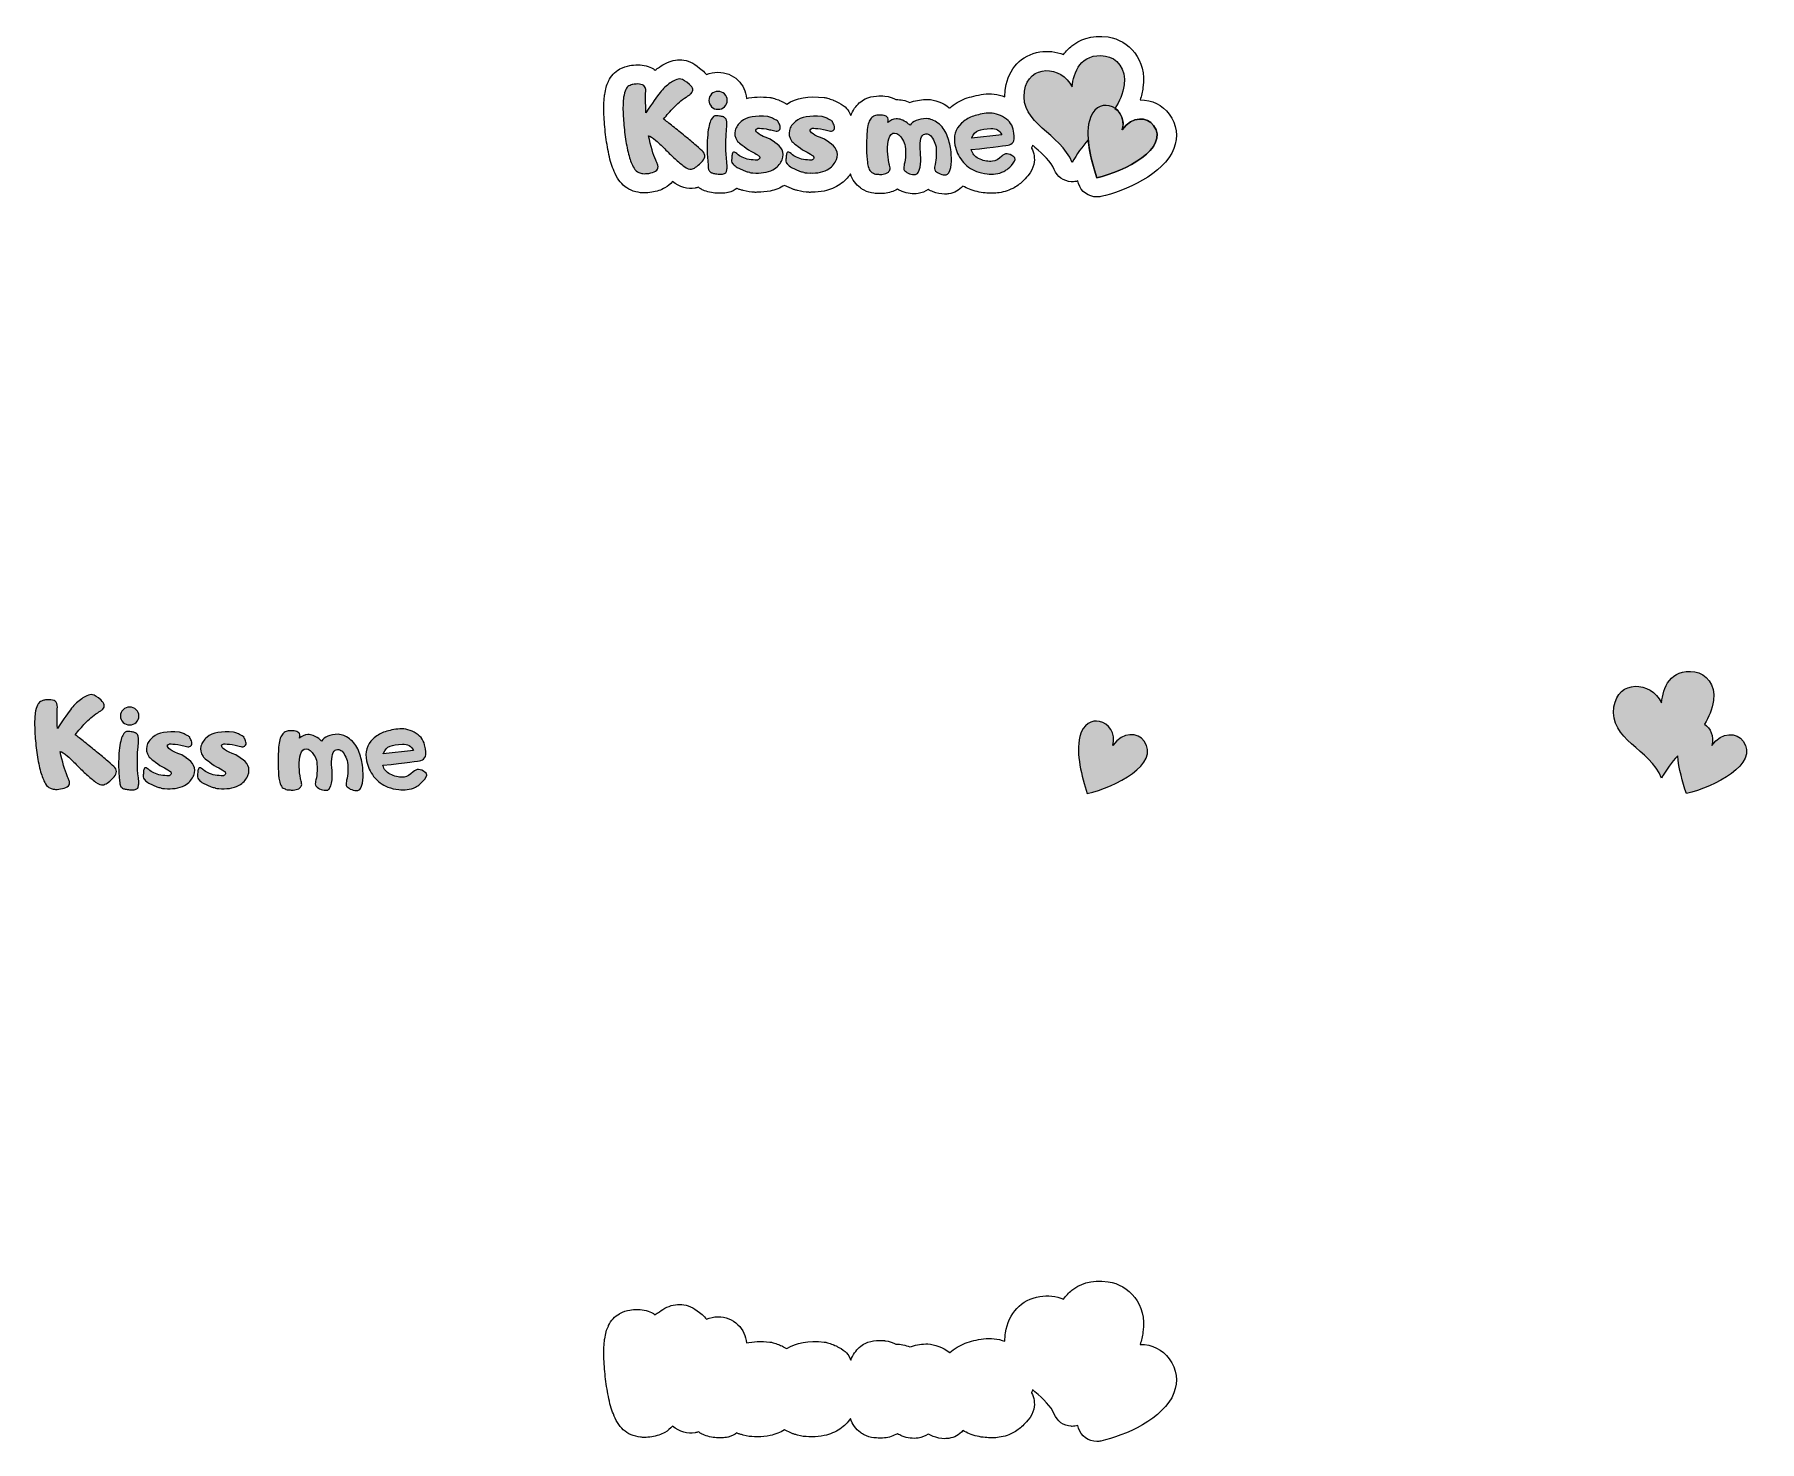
# Model space of a CAD drawing. Header units: inches. Extents: x -3840 to 7934, y -5489 to 4117.
import ezdxf

# ---------------------------------------------------------------- set-up
doc = ezdxf.new("R2010")
doc.units = ezdxf.units.IN
doc.header["$MEASUREMENT"] = 0
for name, color, linetype in [('1', 7, 'Continuous'), ('2', 7, 'Continuous'), ('3', 7, 'Continuous'), ('4', 7, 'Continuous'), ('5', 7, 'Continuous')]:
    doc.layers.add(name, color=color, linetype=linetype)

# ---------------------------------------------------------------- blocks, each defined once
blk = doc.blocks.new('block 2')
at = {"layer": '2', "lineweight": 0}
blk.add_open_spline([(-3683.5612, -620.9364), (-3639.8905, -554.6078), (-3607.6254, -508.4731), (-3586.7734, -482.5324), (-3565.9214, -456.5917), (-3542.8541, -435.0817), (-3517.5641, -418.0023), (-3507.065, -410.786), (-3495.2425, -403.9645), (-3482.104, -397.5598), (-3468.9728, -391.155), (-3456.4923, -388.947), (-3444.6698, -390.9138), (-3430.8806, -393.2168), (-3411.2569, -405.5292), (-3385.8061, -427.8581), (-3360.3626, -450.1869), (-3356.6703, -470.5418), (-3374.7294, -488.9372), (-3379.3282, -494.1867), (-3384.7459, -498.7782), (-3390.9825, -502.7264), (-3397.2191, -506.6599), (-3403.134, -510.4472), (-3408.7126, -514.0517), (-3441.8842, -535.7299), (-3470.2011, -559.2871), (-3493.6779, -584.7306), (-3517.162, -610.1887), (-3540.222, -636.6997), (-3562.8799, -664.2782), (-3546.7949, -676.108), (-3525.2849, -692.7779), (-3498.3572, -714.2733), (-3471.4367, -735.7833), (-3444.0118, -757.8636), (-3416.0971, -780.5288), (-3388.1969, -803.1794), (-3362.5779, -824.609), (-3339.262, -844.803), (-3315.9534, -864.9969), (-3300.1901, -879.5246), (-3291.9794, -888.3933), (-3273.2623, -910.0715), (-3278.1829, -934.5353), (-3306.7557, -961.7847), (-3335.3212, -989.0488), (-3356.8312, -1003.9786), (-3371.2784, -1006.6107), (-3385.404, -1009.2428), (-3402.7246, -1002.5894), (-3423.2403, -986.658), (-3443.7706, -970.7411), (-3464.2935, -953.5814), (-3484.8092, -935.186), (-3505.3395, -916.7979), (-3526.0234, -896.7648), (-3546.8753, -875.0939), (-3567.7273, -853.4231), (-3590.6338, -831.5913), (-3615.5875, -809.5842), (-3638.2454, -791.2034), (-3654.8276, -780.6897), (-3665.334, -778.0576), (-3649.5707, -849.6504), (-3633.1567, -905.4726), (-3616.0774, -945.5316), (-3613.4526, -952.4262), (-3610.4111, -959.5694), (-3606.9674, -966.9539), (-3603.5165, -974.3456), (-3601.4693, -981.657), (-3600.8113, -988.8733), (-3599.1662, -1002.3408), (-3604.6716, -1012.606), (-3617.313, -1019.6615), (-3629.9543, -1026.7242), (-3645.0596, -1031.5717), (-3662.6215, -1034.1891), (-3680.198, -1036.8212), (-3694.1481, -1037.567), (-3704.4936, -1036.4118), (-3714.8319, -1035.2566), (-3723.7883, -1032.8877), (-3731.3336, -1029.2613), (-3745.1302, -1023.69), (-3756.1338, -1013.922), (-3764.3371, -999.9573), (-3772.5478, -986.0073), (-3778.9525, -972.6202), (-3783.5441, -959.818), (-3794.0578, -934.5353), (-3803.2482, -901.9412), (-3811.1298, -862.0432), (-3819.0115, -822.1451), (-3825.3358, -780.7701), (-3830.0955, -737.9182), (-3834.8552, -695.0663), (-3837.809, -653.6913), (-3838.9569, -613.7932), (-3840.1121, -573.8952), (-3838.8838, -541.3157), (-3835.2646, -516.0184), (-3831.6528, -493.3678), (-3826.7323, -475.1406), (-3820.4884, -461.3441), (-3815.2388, -450.5086), (-3808.176, -442.627), (-3799.3074, -437.7065), (-3788.8009, -432.1279), (-3779.362, -428.5892), (-3770.9832, -427.1123), (-3762.6116, -425.6354), (-3752.3538, -424.9043), (-3740.2023, -424.9043), (-3722.8013, -425.226), (-3708.9243, -428.4283), (-3698.5788, -434.5041), (-3688.2405, -440.5798), (-3683.3931, -454.4568), (-3684.0511, -476.1277), (-3686.0178, -505.0221), (-3685.857, -553.2917), (-3683.5612, -620.9364)], degree=3, knots=[0, 0, 0, 0, 1, 1, 1, 2, 2, 2, 3, 3, 3, 4, 4, 4, 5, 5, 5, 6, 6, 6, 7, 7, 7, 8, 8, 8, 9, 9, 9, 10, 10, 10, 11, 11, 11, 12, 12, 12, 13, 13, 13, 14, 14, 14, 15, 15, 15, 16, 16, 16, 17, 17, 17, 18, 18, 18, 19, 19, 19, 20, 20, 20, 21, 21, 21, 22, 22, 22, 23, 23, 23, 24, 24, 24, 25, 25, 25, 26, 26, 26, 27, 27, 27, 28, 28, 28, 29, 29, 29, 30, 30, 30, 31, 31, 31, 32, 32, 32, 33, 33, 33, 34, 34, 34, 35, 35, 35, 36, 36, 36, 37, 37, 37, 38, 38, 38, 39, 39, 39, 40, 40, 40, 41, 41, 41, 41], dxfattribs=at)
blk = doc.blocks.new('block 3')
at = {"layer": '2', "lineweight": 0}
for points, knots in [([(-3145.935, -492.8707), (-3133.6154, -504.6931), (-3127.4592, -519.1477), (-3127.4592, -536.2124), (-3127.4592, -552.9627), (-3133.6154, -567.3296), (-3145.935, -579.3202), (-3158.2473, -591.3108), (-3173.2722, -597.2915), (-3191.0022, -597.2915), (-3208.0816, -597.2915), (-3222.7701, -591.3108), (-3235.0824, -579.3202), (-3247.402, -567.3296), (-3253.5582, -552.9627), (-3253.5582, -536.2124), (-3253.5582, -519.1477), (-3247.402, -504.6931), (-3235.0824, -492.8707), (-3222.7701, -481.0555), (-3208.0816, -475.1406), (-3191.0022, -475.1406), (-3173.2722, -475.1406), (-3158.2473, -481.0555), (-3145.935, -492.8707)], [0, 0, 0, 0, 1, 1, 1, 2, 2, 2, 3, 3, 3, 4, 4, 4, 5, 5, 5, 6, 6, 6, 7, 7, 7, 8, 8, 8, 8]), ([(-3263.6552, -921.1482), (-3267.4352, -872.3887), (-3266.7772, -822.7227), (-3261.6811, -772.15), (-3256.5924, -721.5846), (-3248.5499, -686.863), (-3237.5463, -667.9777), (-3226.5501, -649.0998), (-3215.6269, -640.1507), (-3204.7914, -641.1304), (-3193.956, -641.7884), (-3183.6104, -642.9436), (-3173.762, -644.5814), (-3164.8934, -646.5481), (-3157.8379, -648.354), (-3152.581, -649.9991), (-3151.2723, -650.3281), (-3149.6272, -651.147), (-3147.6532, -652.463), (-3146.6734, -653.1211), (-3145.3647, -654.4298), (-3143.7197, -656.3965), (-3143.7197, -656.3965), (-3139.2817, -660.8345), (-3139.2817, -660.8345), (-3138.6309, -661.4999), (-3137.4831, -663.1376), (-3135.838, -665.7551), (-3134.851, -667.0711), (-3134.0321, -669.0452), (-3133.3741, -671.67), (-3132.7161, -674.9528), (-3132.0653, -678.2429), (-3131.4, -681.5184), (-3131.4, -682.1837), (-3130.9102, -685.2983), (-3129.9231, -690.8769), (-3129.6014, -694.825), (-3131.6486, -725.9349), (-3136.0793, -784.2137), (-3140.5173, -842.5145), (-3137.8048, -910.2323), (-3127.9564, -987.3964), (-3128.2854, -995.6144), (-3129.2724, -1003.6569), (-3130.9102, -1011.5385), (-3132.5552, -1019.4129), (-3134.193, -1024.8306), (-3135.838, -1027.7844), (-3138.7918, -1032.3905), (-3144.8675, -1035.8415), (-3154.0579, -1038.13), (-3158.3278, -1039.117), (-3163.007, -1039.6946), (-3168.0957, -1039.8554), (-3173.1917, -1040.0236), (-3178.3609, -1039.9359), (-3183.6104, -1039.6142), (-3193.4661, -1039.2851), (-3203.9799, -1038.13), (-3215.137, -1036.1632), (-3223.3477, -1034.8545), (-3230.5786, -1033.0486), (-3236.8079, -1030.7382), (-3238.4529, -1029.7584), (-3239.7617, -1028.9396), (-3240.7487, -1028.2815), (-3241.7357, -1027.9598), (-3243.2126, -1026.6438), (-3245.1794, -1024.3407), (-3246.1664, -1023.69), (-3247.4825, -1022.2131), (-3249.1202, -1019.9027), (-3249.1202, -1020.2391), (-3250.2754, -1018.6013), (-3252.5712, -1014.9822), (-3253.5582, -1014.3315), (-3254.3771, -1012.3574), (-3255.0351, -1009.0673), (-3255.6931, -1006.7788), (-3256.512, -1003.496), (-3257.499, -999.2189), (-3257.828, -995.9361), (-3259.8825, -969.9077), (-3263.6552, -921.1482)], [0, 0, 0, 0, 1, 1, 1, 2, 2, 2, 3, 3, 3, 4, 4, 4, 5, 5, 5, 6, 6, 6, 7, 7, 7, 8, 8, 8, 9, 9, 9, 10, 10, 10, 11, 11, 11, 12, 12, 12, 13, 13, 13, 14, 14, 14, 15, 15, 15, 16, 16, 16, 17, 17, 17, 18, 18, 18, 19, 19, 19, 20, 20, 20, 21, 21, 21, 22, 22, 22, 23, 23, 23, 24, 24, 24, 25, 25, 25, 26, 26, 26, 27, 27, 27, 28, 28, 28, 28])]:
    blk.add_open_spline(points, degree=3, knots=knots, dxfattribs=at)
blk = doc.blocks.new('block 4')
at = {"layer": '2', "lineweight": 0}
blk.add_open_spline([(-2835.3777, -801.7025), (-2835.3777, -801.7025), (-2805.8252, -821.8965), (-2805.8252, -821.8965), (-2804.8381, -822.5618), (-2804.0266, -823.0517), (-2803.3612, -823.3734), (-2779.7163, -837.8352), (-2763.2219, -854.9), (-2753.8633, -874.6041), (-2744.5048, -894.3082), (-2744.4244, -916.4689), (-2753.6147, -941.1009), (-2763.1414, -965.4039), (-2780.0526, -986.095), (-2804.3483, -1003.1597), (-2820.4406, -1014.3315), (-2839.8084, -1022.2935), (-2862.4663, -1027.0532), (-2885.1242, -1031.8129), (-2908.6083, -1033.5384), (-2932.9039, -1032.2224), (-2932.9039, -1032.5514), (-2932.9039, -1032.8877), (-2932.9039, -1033.2094), (-2932.9039, -1033.2094), (-2933.3938, -1033.2094), (-2933.3938, -1033.2094), (-2963.6116, -1031.2353), (-2978.0589, -1029.1004), (-2976.7428, -1026.8047), (-2987.5783, -1024.5089), (-2996.9368, -1022.2131), (-3004.8184, -1019.9027), (-3004.8184, -1019.9027), (-3059.4928, -994.2983), (-3059.4928, -994.2983), (-3070.3282, -987.7327), (-3079.6868, -980.1801), (-3087.5684, -971.6331), (-3087.8974, -970.9824), (-3088.2264, -970.573), (-3088.5481, -970.4048), (-3088.8845, -970.244), (-3089.0453, -969.8345), (-3089.0453, -969.1765), (-3089.7033, -968.8548), (-3090.1128, -968.5185), (-3090.2736, -968.1895), (-3090.4418, -967.8605), (-3090.6904, -967.5388), (-3091.0121, -967.2024), (-3095.2819, -962.2746), (-3097.585, -957.025), (-3097.9067, -951.4392), (-3097.9067, -951.4392), (-3097.9067, -948.9825), (-3097.9067, -948.9825), (-3097.585, -941.7589), (-3097.1682, -932.9707), (-3096.6784, -922.6324), (-3096.1885, -912.2795), (-3094.463, -903.8276), (-3091.5092, -897.262), (-3088.5481, -889.7093), (-3084.1174, -887.3332), (-3078.2099, -890.1188), (-3072.295, -892.9117), (-3067.2063, -896.1141), (-3062.9364, -899.7186), (-3062.6147, -900.0549), (-3062.198, -900.3839), (-3061.7081, -900.7129), (-3061.211, -901.0346), (-3060.648, -901.371), (-3059.9826, -901.6927), (-3050.1342, -910.554), (-3038.8016, -918.114), (-3025.9994, -924.3506), (-2997.105, -938.1471), (-2962.1347, -944.7127), (-2921.0814, -944.0547), (-2919.7727, -943.3967), (-2917.6378, -942.2561), (-2914.6767, -940.6037), (-2905.8153, -935.3542), (-2903.8412, -928.2914), (-2908.7691, -919.43), (-2909.0981, -918.772), (-2909.4271, -918.1944), (-2909.7561, -917.7045), (-2910.0851, -917.2074), (-2910.246, -916.7979), (-2910.246, -916.4689), (-2912.8781, -913.1861), (-2937.3346, -898.7389), (-2983.6374, -873.1199), (-3027.9662, -842.5876), (-3053.417, -822.3937), (-3059.9826, -812.5379), (-3075.7459, -788.893), (-3080.4252, -765.3358), (-3074.0205, -741.859), (-3067.6157, -718.3822), (-3053.7461, -697.9397), (-3032.3969, -680.5387), (-2994.641, -649.6701), (-2934.2199, -638.5056), (-2851.141, -647.038), (-2840.9636, -649.9991), (-2831.9267, -652.9529), (-2824.0524, -655.9067), (-2821.0913, -657.2227), (-2816.8288, -659.1895), (-2811.2429, -661.8216), (-2805.6643, -665.1044), (-2799.2596, -668.548), (-2792.0359, -672.1598), (-2782.5092, -676.108), (-2778.7366, -680.3778), (-2780.7033, -684.9693), (-2780.0526, -685.6274), (-2779.3946, -686.4462), (-2778.7366, -687.4333), (-2773.8087, -693.6699), (-2769.9556, -702.4581), (-2767.1554, -713.7834), (-2764.3697, -725.1087), (-2766.5924, -734.0578), (-2773.8087, -740.6234), (-2774.7957, -741.2887), (-2775.4538, -741.7786), (-2775.7755, -742.1003), (-2782.0194, -747.0282), (-2791.0489, -748.0152), (-2802.8714, -745.0614), (-2815.6736, -741.4496), (-2828.1614, -738.4958), (-2840.3055, -736.1927), (-2840.3055, -736.1927), (-2860.9894, -731.2649), (-2860.9894, -731.2649), (-2887.2664, -727.9894), (-2906.4733, -726.3443), (-2918.6175, -726.3443), (-2942.9278, -734.555), (-2937.0129, -750.3183), (-2900.8875, -773.6269), (-2897.9337, -776.259), (-2876.1019, -785.6175), (-2835.3777, -801.7025)], degree=3, knots=[0, 0, 0, 0, 1, 1, 1, 2, 2, 2, 3, 3, 3, 4, 4, 4, 5, 5, 5, 6, 6, 6, 7, 7, 7, 8, 8, 8, 9, 9, 9, 10, 10, 10, 11, 11, 11, 12, 12, 12, 13, 13, 13, 14, 14, 14, 15, 15, 15, 16, 16, 16, 17, 17, 17, 18, 18, 18, 19, 19, 19, 20, 20, 20, 21, 21, 21, 22, 22, 22, 23, 23, 23, 24, 24, 24, 25, 25, 25, 26, 26, 26, 27, 27, 27, 28, 28, 28, 29, 29, 29, 30, 30, 30, 31, 31, 31, 32, 32, 32, 33, 33, 33, 34, 34, 34, 35, 35, 35, 36, 36, 36, 37, 37, 37, 38, 38, 38, 39, 39, 39, 40, 40, 40, 41, 41, 41, 42, 42, 42, 43, 43, 43, 44, 44, 44, 45, 45, 45, 46, 46, 46, 47, 47, 47, 48, 48, 48, 49, 49, 49, 50, 50, 50, 50], dxfattribs=at)
blk = doc.blocks.new('block 5')
at = {"layer": '2', "lineweight": 0}
blk.add_open_spline([(-2464.9769, -801.7025), (-2464.9769, -801.7025), (-2435.4244, -821.8965), (-2435.4244, -821.8965), (-2434.4373, -822.5618), (-2433.6258, -823.0517), (-2432.9604, -823.3734), (-2409.3155, -837.8352), (-2392.8211, -854.9), (-2383.4625, -874.6041), (-2374.104, -894.3082), (-2374.0236, -916.4689), (-2383.2139, -941.1009), (-2392.7406, -965.4039), (-2409.6518, -986.095), (-2433.9475, -1003.1597), (-2450.0398, -1014.3315), (-2469.4076, -1022.2935), (-2492.0655, -1027.0532), (-2514.7234, -1031.8129), (-2538.2075, -1033.5384), (-2562.5031, -1032.2224), (-2562.5031, -1032.5514), (-2562.5031, -1032.8877), (-2562.5031, -1033.2094), (-2562.5031, -1033.2094), (-2562.993, -1033.2094), (-2562.993, -1033.2094), (-2593.2108, -1031.2353), (-2607.6581, -1029.1004), (-2606.342, -1026.8047), (-2617.1775, -1024.5089), (-2626.536, -1022.2131), (-2634.4176, -1019.9027), (-2634.4176, -1019.9027), (-2689.092, -994.2983), (-2689.092, -994.2983), (-2699.9274, -987.7327), (-2709.286, -980.1801), (-2717.1676, -971.6331), (-2717.4966, -970.9824), (-2717.8256, -970.573), (-2718.1473, -970.4048), (-2718.4837, -970.244), (-2718.6445, -969.8345), (-2718.6445, -969.1765), (-2719.3025, -968.8548), (-2719.712, -968.5185), (-2719.8728, -968.1895), (-2720.041, -967.8605), (-2720.2896, -967.5388), (-2720.6113, -967.2024), (-2724.8811, -962.2746), (-2727.1842, -957.025), (-2727.5059, -951.4392), (-2727.5059, -951.4392), (-2727.5059, -948.9825), (-2727.5059, -948.9825), (-2727.1842, -941.7589), (-2726.7674, -932.9707), (-2726.2776, -922.6324), (-2725.7877, -912.2795), (-2724.0622, -903.8276), (-2721.1084, -897.262), (-2718.1473, -889.7093), (-2713.7166, -887.3332), (-2707.8091, -890.1188), (-2701.8942, -892.9117), (-2696.8055, -896.1141), (-2692.5356, -899.7186), (-2692.2139, -900.0549), (-2691.7972, -900.3839), (-2691.3073, -900.7129), (-2690.8102, -901.0346), (-2690.2472, -901.371), (-2689.5818, -901.6927), (-2679.7334, -910.554), (-2668.4008, -918.114), (-2655.5986, -924.3506), (-2626.7042, -938.1471), (-2591.7339, -944.7127), (-2550.6806, -944.0547), (-2549.3719, -943.3967), (-2547.237, -942.2561), (-2544.2759, -940.6037), (-2535.4145, -935.3542), (-2533.4404, -928.2914), (-2538.3683, -919.43), (-2538.6973, -918.772), (-2539.0263, -918.1944), (-2539.3553, -917.7045), (-2539.6843, -917.2074), (-2539.8452, -916.7979), (-2539.8452, -916.4689), (-2542.4773, -913.1861), (-2566.9338, -898.7389), (-2613.2366, -873.1199), (-2657.5654, -842.5876), (-2683.0162, -822.3937), (-2689.5818, -812.5379), (-2705.3451, -788.893), (-2710.0244, -765.3358), (-2703.6197, -741.859), (-2697.2149, -718.3822), (-2683.3453, -697.9397), (-2661.9961, -680.5387), (-2624.2402, -649.6701), (-2563.8191, -638.5056), (-2480.7402, -647.038), (-2470.5628, -649.9991), (-2461.5259, -652.9529), (-2453.6516, -655.9067), (-2450.6905, -657.2227), (-2446.428, -659.1895), (-2440.8421, -661.8216), (-2435.2635, -665.1044), (-2428.8588, -668.548), (-2421.6351, -672.1598), (-2412.1084, -676.108), (-2408.3358, -680.3778), (-2410.3025, -684.9693), (-2409.6518, -685.6274), (-2408.9938, -686.4462), (-2408.3358, -687.4333), (-2403.4079, -693.6699), (-2399.5548, -702.4581), (-2396.7546, -713.7834), (-2393.9689, -725.1087), (-2396.1916, -734.0578), (-2403.4079, -740.6234), (-2404.3949, -741.2887), (-2405.053, -741.7786), (-2405.3747, -742.1003), (-2411.6186, -747.0282), (-2420.6481, -748.0152), (-2432.4706, -745.0614), (-2445.2728, -741.4496), (-2457.7606, -738.4958), (-2469.9047, -736.1927), (-2469.9047, -736.1927), (-2490.5886, -731.2649), (-2490.5886, -731.2649), (-2516.8656, -727.9894), (-2536.0725, -726.3443), (-2548.2167, -726.3443), (-2572.527, -734.555), (-2566.6121, -750.3183), (-2530.4867, -773.6269), (-2527.5329, -776.259), (-2505.7011, -785.6175), (-2464.9769, -801.7025)], degree=3, knots=[0, 0, 0, 0, 1, 1, 1, 2, 2, 2, 3, 3, 3, 4, 4, 4, 5, 5, 5, 6, 6, 6, 7, 7, 7, 8, 8, 8, 9, 9, 9, 10, 10, 10, 11, 11, 11, 12, 12, 12, 13, 13, 13, 14, 14, 14, 15, 15, 15, 16, 16, 16, 17, 17, 17, 18, 18, 18, 19, 19, 19, 20, 20, 20, 21, 21, 21, 22, 22, 22, 23, 23, 23, 24, 24, 24, 25, 25, 25, 26, 26, 26, 27, 27, 27, 28, 28, 28, 29, 29, 29, 30, 30, 30, 31, 31, 31, 32, 32, 32, 33, 33, 33, 34, 34, 34, 35, 35, 35, 36, 36, 36, 37, 37, 37, 38, 38, 38, 39, 39, 39, 40, 40, 40, 41, 41, 41, 42, 42, 42, 43, 43, 43, 44, 44, 44, 45, 45, 45, 46, 46, 46, 47, 47, 47, 48, 48, 48, 49, 49, 49, 50, 50, 50, 50], dxfattribs=at)
blk = doc.blocks.new('block 6')
at = {"layer": '2', "lineweight": 0}
blk.add_open_spline([(-1780.3265, -766.2424), (-1803.6424, -773.8024), (-1814.1489, -808.2827), (-1811.8458, -869.6762), (-1808.5703, -892.6704), (-1807.0934, -919.5909), (-1807.4151, -950.4594), (-1807.7441, -981.328), (-1813.8199, -1007.7659), (-1825.6423, -1029.7584), (-1829.9122, -1037.3184), (-1835.8197, -1041.5809), (-1843.3724, -1042.5679), (-1856.5109, -1044.5347), (-1870.1393, -1042.6411), (-1884.2502, -1036.9016), (-1898.3757, -1031.1622), (-1908.8822, -1024.6697), (-1915.7768, -1017.4461), (-1918.7306, -1014.8213), (-1920.7046, -1011.5385), (-1921.6843, -1007.5904), (-1923.6584, -1002.3408), (-1924.0752, -996.5941), (-1922.92, -990.3502), (-1921.7721, -984.1209), (-1920.5438, -978.2134), (-1919.2277, -972.6202), (-1914.2999, -952.2653), (-1911.6751, -931.8228), (-1911.3461, -911.2998), (-1911.0171, -890.7841), (-1911.5142, -870.9923), (-1912.823, -851.9462), (-1916.7638, -832.5711), (-1922.8395, -816.8078), (-1931.0429, -804.6563), (-1948.4585, -775.1038), (-1966.598, -760.0058), (-1985.476, -759.3405), (-2004.3612, -758.6898), (-2017.5728, -771.6601), (-2025.1255, -798.2515), (-2031.3694, -819.6007), (-2034.3232, -846.8575), (-2033.9868, -880.0218), (-2033.9868, -880.0218), (-2033.9868, -883.4728), (-2033.9868, -883.4728), (-2032.0201, -911.0512), (-2028.9054, -937.3282), (-2024.6283, -962.2746), (-2023.3269, -967.8605), (-2021.3528, -976.4001), (-2018.7207, -987.8936), (-2015.4452, -1001.3611), (-2015.6061, -1010.2225), (-2019.2106, -1014.4923), (-2020.1976, -1015.472), (-2021.1846, -1016.4591), (-2022.1717, -1017.4461), (-2025.1255, -1023.69), (-2030.0533, -1028.6106), (-2036.9479, -1032.2224), (-2047.7834, -1037.8083), (-2059.9348, -1040.9302), (-2073.3951, -1041.5809), (-2083.5798, -1041.9099), (-2093.589, -1041.4128), (-2103.4374, -1040.0967), (-2108.0436, -1040.433), (-2112.3061, -1040.433), (-2116.2469, -1040.0967), (-2121.5038, -1039.775), (-2126.0953, -1037.8083), (-2130.0362, -1034.1891), (-2134.964, -1032.5514), (-2138.9048, -1030.7382), (-2141.8586, -1028.7714), (-2151.3853, -1021.8768), (-2158.1995, -1011.7798), (-2162.3012, -998.4804), (-2166.4102, -985.1811), (-2169.4444, -972.1303), (-2171.4112, -959.3208), (-2175.0303, -935.0252), (-2176.997, -903.9957), (-2177.326, -866.2326), (-2177.6551, -828.4767), (-2176.4267, -789.4779), (-2173.6265, -749.2508), (-2170.8409, -709.0237), (-2162.8788, -680.8677), (-2149.7403, -664.7754), (-2144.1617, -654.9196), (-2137.4279, -648.1932), (-2129.5463, -644.5814), (-2121.0139, -640.3115), (-2110.8292, -637.7672), (-2099.0068, -636.9483), (-2087.1843, -636.1295), (-2076.6779, -636.2026), (-2067.4875, -637.1896), (-2054.02, -638.8347), (-2043.7621, -643.1045), (-2036.6993, -649.9991), (-2029.6439, -656.8937), (-2027.7576, -669.5424), (-2031.033, -687.9231), (-2015.9351, -672.8252), (-1996.889, -664.5268), (-1973.9021, -663.0499), (-1950.9152, -661.573), (-1926.2905, -670.5221), (-1900.0135, -689.8972), (-1893.1189, -695.1467), (-1886.5533, -700.7326), (-1880.3094, -706.6402), (-1862.5793, -679.0618), (-1824.6553, -663.7883), (-1766.53, -660.8345), (-1741.9053, -662.1506), (-1716.4618, -672.4962), (-1690.1848, -691.8639), (-1662.2773, -712.5478), (-1641.7543, -739.3951), (-1628.6158, -772.3986), (-1615.4846, -805.4021), (-1606.6232, -838.486), (-1602.0171, -871.643), (-1598.7416, -894.6372), (-1597.2647, -921.5649), (-1597.5864, -952.4262), (-1597.9154, -983.2948), (-1603.9911, -1009.7326), (-1615.8136, -1031.7325), (-1620.0834, -1039.2851), (-1625.991, -1043.5477), (-1633.5437, -1044.5347), (-1646.6822, -1046.5015), (-1660.3105, -1044.6151), (-1674.4215, -1038.8684), (-1688.547, -1033.129), (-1699.0534, -1026.6438), (-1705.948, -1019.4129), (-1708.9018, -1016.7881), (-1710.8759, -1013.5053), (-1711.8556, -1009.5645), (-1713.8297, -1004.3149), (-1714.2464, -998.5682), (-1713.0912, -992.3243), (-1711.9434, -986.095), (-1710.7151, -980.1801), (-1709.399, -974.5869), (-1704.4712, -954.2321), (-1701.8464, -933.7895), (-1701.5174, -913.2739), (-1701.1957, -892.7509), (-1701.6855, -872.959), (-1702.9943, -853.9202), (-1706.9351, -834.5451), (-1713.0108, -818.7818), (-1721.2142, -806.6304), (-1737.3138, -772.15), (-1757.0106, -758.6898), (-1780.3265, -766.2424)], degree=3, knots=[0, 0, 0, 0, 1, 1, 1, 2, 2, 2, 3, 3, 3, 4, 4, 4, 5, 5, 5, 6, 6, 6, 7, 7, 7, 8, 8, 8, 9, 9, 9, 10, 10, 10, 11, 11, 11, 12, 12, 12, 13, 13, 13, 14, 14, 14, 15, 15, 15, 16, 16, 16, 17, 17, 17, 18, 18, 18, 19, 19, 19, 20, 20, 20, 21, 21, 21, 22, 22, 22, 23, 23, 23, 24, 24, 24, 25, 25, 25, 26, 26, 26, 27, 27, 27, 28, 28, 28, 29, 29, 29, 30, 30, 30, 31, 31, 31, 32, 32, 32, 33, 33, 33, 34, 34, 34, 35, 35, 35, 36, 36, 36, 37, 37, 37, 38, 38, 38, 39, 39, 39, 40, 40, 40, 41, 41, 41, 42, 42, 42, 43, 43, 43, 44, 44, 44, 45, 45, 45, 46, 46, 46, 47, 47, 47, 48, 48, 48, 49, 49, 49, 50, 50, 50, 51, 51, 51, 52, 52, 52, 53, 53, 53, 54, 54, 54, 55, 55, 55, 55], dxfattribs=at)
blk = doc.blocks.new('block 7')
at = {"layer": '2', "lineweight": 0}
for points, knots in [([(-1462.1361, -872.6373), (-1461.1491, -875.9201), (-1460.0012, -879.5246), (-1458.6852, -883.4728), (-1450.1528, -907.4394), (-1431.1871, -925.6666), (-1401.7955, -938.1471), (-1372.4111, -950.6203), (-1344.4159, -955.3873), (-1317.8172, -952.4262), (-1296.8043, -950.7884), (-1275.7038, -938.966), (-1254.5228, -916.9588), (-1233.3417, -894.9662), (-1206.0046, -896.2749), (-1172.5112, -920.9069), (-1157.735, -930.4263), (-1159.051, -945.5316), (-1176.4521, -966.2227), (-1193.8604, -986.9066), (-1207.6496, -1000.8639), (-1217.827, -1008.0876), (-1224.7217, -1013.0154), (-1231.7844, -1017.2853), (-1239.008, -1020.8971), (-1258.0541, -1030.7382), (-1277.2611, -1036.5726), (-1296.6362, -1038.3785), (-1316.0113, -1040.1844), (-1335.0574, -1040.0967), (-1353.7745, -1038.13), (-1379.3862, -1035.8415), (-1404.0108, -1030.0875), (-1427.6558, -1020.8971), (-1446.0511, -1013.6735), (-1463.6934, -1004.1467), (-1480.6046, -992.3243), (-1497.5231, -980.5018), (-1512.3725, -965.8937), (-1525.182, -948.4854), (-1549.1559, -916.6371), (-1565.2482, -881.3378), (-1573.4516, -842.5876), (-1586.2538, -782.8246), (-1571.4775, -732.9172), (-1529.1228, -692.851), (-1507.7809, -672.4962), (-1483.7266, -657.3105), (-1456.9597, -647.2866), (-1430.2001, -637.2773), (-1398.2714, -629.7978), (-1361.1589, -624.8773), (-1324.0538, -619.9567), (-1286.3783, -627.4289), (-1248.118, -647.2866), (-1209.865, -667.1589), (-1186.1396, -695.8048), (-1176.9419, -733.2389), (-1167.7515, -770.6731), (-1166.1065, -796.7746), (-1172.0214, -811.5582), (-1177.9289, -826.3272), (-1188.0259, -835.6857), (-1202.3123, -839.6338), (-1216.5914, -843.5674), (-1303.2091, -854.5783), (-1462.1361, -872.6373)], [0, 0, 0, 0, 1, 1, 1, 2, 2, 2, 3, 3, 3, 4, 4, 4, 5, 5, 5, 6, 6, 6, 7, 7, 7, 8, 8, 8, 9, 9, 9, 10, 10, 10, 11, 11, 11, 12, 12, 12, 13, 13, 13, 14, 14, 14, 15, 15, 15, 16, 16, 16, 17, 17, 17, 18, 18, 18, 19, 19, 19, 20, 20, 20, 21, 21, 21, 22, 22, 22, 22]), ([(-1329.1425, -728.5597), (-1365.2679, -730.6946), (-1393.3435, -735.3738), (-1413.3694, -742.5975), (-1433.4025, -749.8211), (-1448.1787, -765.5844), (-1457.6981, -789.8873), (-1458.6852, -791.5251), (-1459.5114, -793.0093), (-1460.1621, -794.318), (-1460.1621, -794.318), (-1254.2742, -770.6731), (-1254.2742, -770.6731), (-1268.0634, -740.4626), (-1293.0244, -726.4247), (-1329.1425, -728.5597)], [0, 0, 0, 0, 1, 1, 1, 2, 2, 2, 3, 3, 3, 4, 4, 4, 5, 5, 5, 5])]:
    blk.add_open_spline(points, degree=3, knots=knots, dxfattribs=at)
blk = doc.blocks.new('block 9')
at = {"layer": '1', "lineweight": 0}
blk.add_open_spline([(333, 3583), (377, 3649), (409, 3695), (430, 3721), (450, 3747), (474, 3768), (499, 3786), (509, 3793), (521, 3800), (534, 3806), (547, 3812), (560, 3815), (572, 3813), (586, 3810), (605, 3798), (631, 3776), (656, 3753), (660, 3733), (642, 3715), (637, 3709), (632, 3705), (625, 3701), (619, 3697), (613, 3693), (608, 3690), (575, 3668), (546, 3644), (523, 3619), (499, 3593), (476, 3567), (454, 3539), (470, 3527), (491, 3511), (518, 3489), (545, 3468), (572, 3446), (600, 3423), (628, 3400), (654, 3379), (677, 3359), (700, 3339), (716, 3324), (724, 3315), (743, 3294), (738, 3269), (710, 3242), (681, 3215), (660, 3200), (645, 3197), (631, 3194), (614, 3201), (593, 3217), (573, 3233), (552, 3250), (532, 3268), (511, 3287), (490, 3307), (470, 3328), (449, 3350), (426, 3372), (401, 3394), (378, 3412), (362, 3423), (351, 3426), (367, 3354), (383, 3298), (400, 3258), (403, 3251), (406, 3244), (409, 3237), (413, 3229), (415, 3222), (416, 3215), (417, 3201), (412, 3191), (399, 3184), (386, 3177), (371, 3172), (354, 3169), (336, 3167), (322, 3166), (312, 3167), (302, 3168), (293, 3171), (285, 3174), (271, 3180), (260, 3190), (252, 3204), (244, 3218), (237, 3231), (233, 3244), (222, 3269), (213, 3302), (205, 3342), (197, 3381), (191, 3423), (186, 3466), (182, 3509), (179, 3550), (177, 3590), (176, 3630), (178, 3662), (181, 3688), (185, 3710), (190, 3728), (196, 3742), (201, 3753), (208, 3761), (217, 3766), (228, 3771), (237, 3775), (245, 3776), (254, 3778), (264, 3779), (276, 3779), (294, 3778), (307, 3775), (318, 3769), (328, 3763), (333, 3749), (332, 3727), (330, 3699), (331, 3650), (333, 3583)], degree=3, knots=[0, 0, 0, 0, 1, 1, 1, 2, 2, 2, 3, 3, 3, 4, 4, 4, 5, 5, 5, 6, 6, 6, 7, 7, 7, 8, 8, 8, 9, 9, 9, 10, 10, 10, 11, 11, 11, 12, 12, 12, 13, 13, 13, 14, 14, 14, 15, 15, 15, 16, 16, 16, 17, 17, 17, 18, 18, 18, 19, 19, 19, 20, 20, 20, 21, 21, 21, 22, 22, 22, 23, 23, 23, 24, 24, 24, 25, 25, 25, 26, 26, 26, 27, 27, 27, 28, 28, 28, 29, 29, 29, 30, 30, 30, 31, 31, 31, 32, 32, 32, 33, 33, 33, 34, 34, 34, 35, 35, 35, 36, 36, 36, 37, 37, 37, 38, 38, 38, 39, 39, 39, 40, 40, 40, 41, 41, 41, 41], dxfattribs=at)
blk = doc.blocks.new('block 10')
at = {"layer": '1', "lineweight": 0}
for points, knots in [([(870, 3711), (883, 3699), (889, 3684), (889, 3667), (889, 3651), (883, 3636), (870, 3624), (858, 3612), (843, 3606), (825, 3606), (808, 3606), (794, 3612), (781, 3624), (769, 3636), (763, 3651), (763, 3667), (763, 3684), (769, 3699), (781, 3711), (794, 3723), (808, 3728), (825, 3728), (843, 3728), (858, 3723), (870, 3711)], [0, 0, 0, 0, 1, 1, 1, 2, 2, 2, 3, 3, 3, 4, 4, 4, 5, 5, 5, 6, 6, 6, 7, 7, 7, 8, 8, 8, 8]), ([(753, 3282), (749, 3331), (750, 3381), (755, 3431), (760, 3482), (768, 3517), (779, 3536), (790, 3554), (801, 3563), (812, 3562), (822, 3562), (833, 3561), (843, 3559), (852, 3557), (859, 3555), (864, 3554), (865, 3553), (867, 3552), (869, 3551), (870, 3550), (871, 3549), (873, 3547), (873, 3547), (877, 3543), (877, 3543), (878, 3542), (879, 3540), (881, 3538), (882, 3537), (882, 3535), (883, 3532), (884, 3529), (884, 3525), (885, 3522), (885, 3521), (885, 3518), (886, 3513), (887, 3509), (885, 3478), (880, 3419), (876, 3361), (879, 3293), (888, 3216), (888, 3208), (887, 3200), (885, 3192), (884, 3184), (882, 3179), (881, 3176), (878, 3171), (872, 3168), (862, 3165), (858, 3164), (853, 3164), (848, 3164), (843, 3164), (838, 3164), (833, 3164), (823, 3164), (812, 3165), (801, 3167), (793, 3169), (786, 3171), (780, 3173), (778, 3174), (777, 3175), (776, 3175), (775, 3176), (773, 3177), (771, 3179), (770, 3180), (769, 3181), (767, 3184), (767, 3183), (766, 3185), (764, 3189), (763, 3189), (762, 3191), (761, 3195), (761, 3197), (760, 3200), (759, 3204), (759, 3208), (757, 3234), (753, 3282)], [0, 0, 0, 0, 1, 1, 1, 2, 2, 2, 3, 3, 3, 4, 4, 4, 5, 5, 5, 6, 6, 6, 7, 7, 7, 8, 8, 8, 9, 9, 9, 10, 10, 10, 11, 11, 11, 12, 12, 12, 13, 13, 13, 14, 14, 14, 15, 15, 15, 16, 16, 16, 17, 17, 17, 18, 18, 18, 19, 19, 19, 20, 20, 20, 21, 21, 21, 22, 22, 22, 23, 23, 23, 24, 24, 24, 25, 25, 25, 26, 26, 26, 27, 27, 27, 28, 28, 28, 28])]:
    blk.add_open_spline(points, degree=3, knots=knots, dxfattribs=at)
blk = doc.blocks.new('block 11')
at = {"layer": '1', "lineweight": 0}
blk.add_open_spline([(1181, 3402), (1181, 3402), (1211, 3382), (1211, 3382), (1212, 3381), (1212, 3381), (1213, 3380), (1237, 3366), (1253, 3349), (1263, 3329), (1272, 3309), (1272, 3287), (1263, 3262), (1253, 3238), (1236, 3217), (1212, 3200), (1196, 3189), (1177, 3181), (1154, 3177), (1131, 3172), (1108, 3170), (1084, 3171), (1084, 3171), (1084, 3171), (1084, 3170), (1084, 3170), (1083, 3170), (1083, 3170), (1053, 3172), (1038, 3174), (1040, 3177), (1029, 3179), (1019, 3181), (1012, 3184), (1012, 3184), (957, 3209), (957, 3209), (946, 3216), (937, 3223), (929, 3232), (929, 3233), (928, 3233), (928, 3233), (928, 3233), (927, 3234), (927, 3234), (927, 3235), (926, 3235), (926, 3235), (926, 3236), (926, 3236), (925, 3236), (921, 3241), (919, 3247), (918, 3252), (918, 3252), (918, 3255), (918, 3255), (919, 3262), (919, 3271), (920, 3281), (920, 3291), (922, 3300), (925, 3306), (928, 3314), (932, 3316), (938, 3313), (944, 3311), (949, 3307), (953, 3304), (954, 3304), (954, 3303), (955, 3303), (955, 3303), (956, 3302), (956, 3302), (966, 3293), (978, 3285), (990, 3279), (1019, 3265), (1054, 3259), (1095, 3260), (1097, 3260), (1099, 3261), (1102, 3263), (1111, 3268), (1113, 3275), (1108, 3284), (1107, 3285), (1107, 3285), (1107, 3286), (1106, 3286), (1106, 3287), (1106, 3287), (1104, 3290), (1079, 3305), (1033, 3330), (988, 3361), (963, 3381), (956, 3391), (941, 3415), (936, 3438), (942, 3462), (949, 3485), (963, 3506), (984, 3523), (1022, 3554), (1082, 3565), (1165, 3557), (1175, 3554), (1184, 3551), (1192, 3548), (1195, 3546), (1200, 3544), (1205, 3542), (1211, 3538), (1217, 3535), (1224, 3531), (1234, 3527), (1238, 3523), (1236, 3519), (1236, 3518), (1237, 3517), (1238, 3516), (1243, 3510), (1246, 3501), (1249, 3490), (1252, 3478), (1250, 3470), (1243, 3463), (1242, 3462), (1241, 3462), (1241, 3461), (1234, 3457), (1225, 3456), (1214, 3459), (1201, 3462), (1188, 3465), (1176, 3467), (1176, 3467), (1155, 3472), (1155, 3472), (1129, 3476), (1110, 3477), (1098, 3477), (1073, 3469), (1079, 3453), (1116, 3430), (1118, 3427), (1140, 3418), (1181, 3402)], degree=3, knots=[0, 0, 0, 0, 1, 1, 1, 2, 2, 2, 3, 3, 3, 4, 4, 4, 5, 5, 5, 6, 6, 6, 7, 7, 7, 8, 8, 8, 9, 9, 9, 10, 10, 10, 11, 11, 11, 12, 12, 12, 13, 13, 13, 14, 14, 14, 15, 15, 15, 16, 16, 16, 17, 17, 17, 18, 18, 18, 19, 19, 19, 20, 20, 20, 21, 21, 21, 22, 22, 22, 23, 23, 23, 24, 24, 24, 25, 25, 25, 26, 26, 26, 27, 27, 27, 28, 28, 28, 29, 29, 29, 30, 30, 30, 31, 31, 31, 32, 32, 32, 33, 33, 33, 34, 34, 34, 35, 35, 35, 36, 36, 36, 37, 37, 37, 38, 38, 38, 39, 39, 39, 40, 40, 40, 41, 41, 41, 42, 42, 42, 43, 43, 43, 44, 44, 44, 45, 45, 45, 46, 46, 46, 47, 47, 47, 48, 48, 48, 49, 49, 49, 50, 50, 50, 50], dxfattribs=at)
blk = doc.blocks.new('block 12')
at = {"layer": '1', "lineweight": 0}
blk.add_open_spline([(1551.4274, 3401.872), (1551.4274, 3401.872), (1580.9799, 3381.678), (1580.9799, 3381.678), (1581.9669, 3381.0127), (1582.7785, 3380.5228), (1583.4438, 3380.2011), (1607.0888, 3365.7392), (1623.5832, 3348.6745), (1632.9417, 3328.9704), (1642.3003, 3309.2663), (1642.3807, 3287.1055), (1633.1903, 3262.4736), (1623.6636, 3238.1706), (1606.7524, 3217.4795), (1582.4568, 3200.4148), (1566.3645, 3189.243), (1546.9967, 3181.2809), (1524.3388, 3176.5212), (1501.6809, 3171.7615), (1478.1968, 3170.0361), (1453.9012, 3171.3521), (1453.9012, 3171.0231), (1453.9012, 3170.6868), (1453.9012, 3170.3651), (1453.9012, 3170.3651), (1453.4113, 3170.3651), (1453.4113, 3170.3651), (1423.1934, 3172.3391), (1408.7462, 3174.474), (1410.0622, 3176.7698), (1399.2268, 3179.0656), (1389.8683, 3181.3613), (1381.9866, 3183.6717), (1381.9866, 3183.6717), (1327.3123, 3209.2761), (1327.3123, 3209.2761), (1316.4768, 3215.8417), (1307.1183, 3223.3944), (1299.2367, 3231.9413), (1298.9076, 3232.592), (1298.5786, 3233.0015), (1298.2569, 3233.1696), (1297.9206, 3233.3305), (1297.7598, 3233.7399), (1297.7598, 3234.398), (1297.1017, 3234.7197), (1296.6923, 3235.056), (1296.5315, 3235.385), (1296.3633, 3235.714), (1296.1147, 3236.0357), (1295.793, 3236.372), (1291.5232, 3241.2999), (1289.2201, 3246.5494), (1288.8984, 3252.1353), (1288.8984, 3252.1353), (1288.8984, 3254.5919), (1288.8984, 3254.5919), (1289.2201, 3261.8156), (1289.6368, 3270.6038), (1290.1267, 3280.9421), (1290.6166, 3291.295), (1292.342, 3299.7469), (1295.2958, 3306.3125), (1298.2569, 3313.8651), (1302.6876, 3316.2413), (1308.5952, 3313.4557), (1314.5101, 3310.6627), (1319.5988, 3307.4604), (1323.8686, 3303.8559), (1324.1903, 3303.5195), (1324.6071, 3303.1905), (1325.0969, 3302.8615), (1325.5941, 3302.5398), (1326.1571, 3302.2035), (1326.8224, 3301.8818), (1336.6708, 3293.0204), (1348.0034, 3285.4605), (1360.8056, 3279.2239), (1389.7001, 3265.4274), (1424.6703, 3258.8618), (1465.7236, 3259.5198), (1467.0324, 3260.1778), (1469.1673, 3261.3184), (1472.1284, 3262.9707), (1480.9897, 3268.2203), (1482.9638, 3275.2831), (1478.036, 3284.1444), (1477.7069, 3284.8025), (1477.3779, 3285.3801), (1477.0489, 3285.8699), (1476.7199, 3286.3671), (1476.5591, 3286.7765), (1476.5591, 3287.1055), (1473.927, 3290.3883), (1449.4705, 3304.8356), (1403.1676, 3330.4546), (1358.8389, 3360.9868), (1333.388, 3381.1808), (1326.8224, 3391.0365), (1311.0591, 3414.6815), (1306.3799, 3438.2387), (1312.7846, 3461.7154), (1319.1894, 3485.1922), (1333.059, 3505.6348), (1354.4082, 3523.0358), (1392.164, 3553.9044), (1452.5851, 3565.0688), (1535.6641, 3556.5365), (1545.8415, 3553.5754), (1554.8784, 3550.6216), (1562.7527, 3547.6678), (1565.7138, 3546.3517), (1569.9763, 3544.385), (1575.5622, 3541.7529), (1581.1408, 3538.4701), (1587.5455, 3535.0264), (1594.7691, 3531.4146), (1604.2958, 3527.4665), (1608.0685, 3523.1967), (1606.1017, 3518.6051), (1606.7524, 3517.9471), (1607.4105, 3517.1282), (1608.0685, 3516.1412), (1612.9964, 3509.9046), (1616.8494, 3501.1164), (1619.6497, 3489.7911), (1622.4353, 3478.4658), (1620.2127, 3469.5167), (1612.9964, 3462.9511), (1612.0093, 3462.2857), (1611.3513, 3461.7959), (1611.0296, 3461.4742), (1604.7857, 3456.5463), (1595.7562, 3455.5593), (1583.9337, 3458.5131), (1571.1315, 3462.1249), (1558.6437, 3465.0787), (1546.4995, 3467.3817), (1546.4995, 3467.3817), (1525.8157, 3472.3096), (1525.8157, 3472.3096), (1499.5387, 3475.5851), (1480.3317, 3477.2301), (1468.1876, 3477.2301), (1443.8773, 3469.0195), (1449.7922, 3453.2562), (1485.9176, 3429.9476), (1488.8714, 3427.3155), (1510.7031, 3417.957), (1551.4274, 3401.872)], degree=3, knots=[0, 0, 0, 0, 1, 1, 1, 2, 2, 2, 3, 3, 3, 4, 4, 4, 5, 5, 5, 6, 6, 6, 7, 7, 7, 8, 8, 8, 9, 9, 9, 10, 10, 10, 11, 11, 11, 12, 12, 12, 13, 13, 13, 14, 14, 14, 15, 15, 15, 16, 16, 16, 17, 17, 17, 18, 18, 18, 19, 19, 19, 20, 20, 20, 21, 21, 21, 22, 22, 22, 23, 23, 23, 24, 24, 24, 25, 25, 25, 26, 26, 26, 27, 27, 27, 28, 28, 28, 29, 29, 29, 30, 30, 30, 31, 31, 31, 32, 32, 32, 33, 33, 33, 34, 34, 34, 35, 35, 35, 36, 36, 36, 37, 37, 37, 38, 38, 38, 39, 39, 39, 40, 40, 40, 41, 41, 41, 42, 42, 42, 43, 43, 43, 44, 44, 44, 45, 45, 45, 46, 46, 46, 47, 47, 47, 48, 48, 48, 49, 49, 49, 50, 50, 50, 50], dxfattribs=at)
blk = doc.blocks.new('block 13')
at = {"layer": '1', "lineweight": 0}
blk.add_open_spline([(2236.0778, 3437.3321), (2212.7618, 3429.7721), (2202.2554, 3395.2917), (2204.5585, 3333.8982), (2207.834, 3310.904), (2209.3109, 3283.9836), (2208.9892, 3253.115), (2208.6602, 3222.2465), (2202.5844, 3195.8086), (2190.7619, 3173.816), (2186.4921, 3166.2561), (2180.5845, 3161.9936), (2173.0319, 3161.0065), (2159.8934, 3159.0398), (2146.265, 3160.9334), (2132.1541, 3166.6728), (2118.0285, 3172.4122), (2107.5221, 3178.9047), (2100.6275, 3186.1284), (2097.6737, 3188.7531), (2095.6996, 3192.0359), (2094.7199, 3195.9841), (2092.7459, 3201.2336), (2092.3291, 3206.9804), (2093.4843, 3213.2243), (2094.6322, 3219.4535), (2095.8605, 3225.3611), (2097.1765, 3230.9543), (2102.1044, 3251.3091), (2104.7292, 3271.7517), (2105.0582, 3292.2747), (2105.3872, 3312.7904), (2104.89, 3332.5822), (2103.5813, 3351.6283), (2099.6405, 3371.0034), (2093.5647, 3386.7667), (2085.3614, 3398.9182), (2067.9457, 3428.4707), (2049.8062, 3443.5686), (2030.9283, 3444.234), (2012.0431, 3444.8847), (1998.8314, 3431.9143), (1991.2788, 3405.3229), (1985.0349, 3383.9738), (1982.0811, 3356.717), (1982.4174, 3323.5527), (1982.4174, 3323.5527), (1982.4174, 3320.1017), (1982.4174, 3320.1017), (1984.3842, 3292.5233), (1987.4988, 3266.2462), (1991.776, 3241.2999), (1993.0774, 3235.714), (1995.0515, 3227.1743), (1997.6836, 3215.6809), (2000.959, 3202.2133), (2000.7982, 3193.352), (1997.1937, 3189.0821), (1996.2067, 3188.1024), (1995.2196, 3187.1154), (1994.2326, 3186.1284), (1991.2788, 3179.8845), (1986.3509, 3174.9639), (1979.4563, 3171.3521), (1968.6209, 3165.7662), (1956.4694, 3162.6443), (1943.0092, 3161.9936), (1932.8245, 3161.6645), (1922.8152, 3162.1617), (1912.9668, 3163.4778), (1908.3607, 3163.1414), (1904.0981, 3163.1414), (1900.1573, 3163.4778), (1894.9005, 3163.7995), (1890.3089, 3165.7662), (1886.3681, 3169.3853), (1881.4402, 3171.0231), (1877.4994, 3172.8363), (1874.5456, 3174.8031), (1865.0189, 3181.6977), (1858.2047, 3191.7947), (1854.1031, 3205.094), (1849.9941, 3218.3934), (1846.9599, 3231.4442), (1844.9931, 3244.2537), (1841.374, 3268.5493), (1839.4072, 3299.5787), (1839.0782, 3337.3419), (1838.7492, 3375.0978), (1839.9775, 3414.0966), (1842.7778, 3454.3237), (1845.5634, 3494.5508), (1853.5255, 3522.7068), (1866.664, 3538.7991), (1872.2425, 3548.6548), (1878.9763, 3555.3813), (1886.858, 3558.9931), (1895.3903, 3563.2629), (1905.575, 3565.8073), (1917.3975, 3566.6261), (1929.22, 3567.445), (1939.7264, 3567.3719), (1948.9168, 3566.3849), (1962.3843, 3564.7398), (1972.6421, 3560.47), (1979.7049, 3553.5754), (1986.7604, 3546.6808), (1988.6467, 3534.0321), (1985.3712, 3515.6513), (2000.4692, 3530.7493), (2019.5153, 3539.0477), (2042.5022, 3540.5246), (2065.4891, 3542.0015), (2090.1138, 3533.0524), (2116.3908, 3513.6773), (2123.2854, 3508.4277), (2129.851, 3502.8418), (2136.0949, 3496.9343), (2153.825, 3524.5127), (2191.749, 3539.7861), (2249.8743, 3542.7399), (2274.4989, 3541.4239), (2299.9425, 3531.0783), (2326.2195, 3511.7105), (2354.127, 3491.0267), (2374.65, 3464.1794), (2387.7885, 3431.1759), (2400.9197, 3398.1724), (2409.781, 3365.0885), (2414.3872, 3331.9315), (2417.6627, 3308.9373), (2419.1396, 3282.0095), (2418.8179, 3251.1483), (2418.4889, 3220.2797), (2412.4131, 3193.8418), (2400.5907, 3171.842), (2396.3208, 3164.2893), (2390.4132, 3160.0268), (2382.8606, 3159.0398), (2369.7221, 3157.073), (2356.0937, 3158.9593), (2341.9828, 3164.7061), (2327.8573, 3170.4455), (2317.3508, 3176.9307), (2310.4562, 3184.1616), (2307.5024, 3186.7864), (2305.5284, 3190.0692), (2304.5486, 3194.01), (2302.5746, 3199.2596), (2302.1578, 3205.0063), (2303.313, 3211.2502), (2304.4609, 3217.4795), (2305.6892, 3223.3944), (2307.0053, 3228.9875), (2311.9331, 3249.3424), (2314.5579, 3269.7849), (2314.8869, 3290.3006), (2315.2086, 3310.8236), (2314.7187, 3330.6154), (2313.41, 3349.6542), (2309.4692, 3369.0293), (2303.3934, 3384.7926), (2295.1901, 3396.9441), (2279.0905, 3431.4245), (2259.3937, 3444.8847), (2236.0778, 3437.3321)], degree=3, knots=[0, 0, 0, 0, 1, 1, 1, 2, 2, 2, 3, 3, 3, 4, 4, 4, 5, 5, 5, 6, 6, 6, 7, 7, 7, 8, 8, 8, 9, 9, 9, 10, 10, 10, 11, 11, 11, 12, 12, 12, 13, 13, 13, 14, 14, 14, 15, 15, 15, 16, 16, 16, 17, 17, 17, 18, 18, 18, 19, 19, 19, 20, 20, 20, 21, 21, 21, 22, 22, 22, 23, 23, 23, 24, 24, 24, 25, 25, 25, 26, 26, 26, 27, 27, 27, 28, 28, 28, 29, 29, 29, 30, 30, 30, 31, 31, 31, 32, 32, 32, 33, 33, 33, 34, 34, 34, 35, 35, 35, 36, 36, 36, 37, 37, 37, 38, 38, 38, 39, 39, 39, 40, 40, 40, 41, 41, 41, 42, 42, 42, 43, 43, 43, 44, 44, 44, 45, 45, 45, 46, 46, 46, 47, 47, 47, 48, 48, 48, 49, 49, 49, 50, 50, 50, 51, 51, 51, 52, 52, 52, 53, 53, 53, 54, 54, 54, 55, 55, 55, 55], dxfattribs=at)
blk = doc.blocks.new('block 14')
at = {"layer": '1', "lineweight": 0}
for points, knots in [([(2554.2681, 3330.9371), (2555.2552, 3327.6543), (2556.403, 3324.0498), (2557.7191, 3320.1017), (2566.2515, 3296.1351), (2585.2171, 3277.9079), (2614.6088, 3265.4274), (2643.9931, 3252.9542), (2671.9883, 3248.1872), (2698.5871, 3251.1483), (2719.5999, 3252.786), (2740.7005, 3264.6085), (2761.8815, 3286.6157), (2783.0625, 3308.6083), (2810.3997, 3307.2995), (2843.893, 3282.6676), (2858.6693, 3273.1482), (2857.3532, 3258.0429), (2839.9522, 3237.3517), (2822.5439, 3216.6679), (2808.7546, 3202.7105), (2798.5772, 3195.4869), (2791.6826, 3190.559), (2784.6198, 3186.2892), (2777.3962, 3182.6774), (2758.3501, 3172.8363), (2739.1432, 3167.0018), (2719.7681, 3165.1959), (2700.393, 3163.39), (2681.3469, 3163.4778), (2662.6298, 3165.4445), (2637.0181, 3167.733), (2612.3934, 3173.487), (2588.7485, 3182.6774), (2570.3531, 3189.901), (2552.7108, 3199.4277), (2535.7996, 3211.2502), (2518.8812, 3223.0727), (2504.0318, 3237.6808), (2491.2223, 3255.0891), (2467.2483, 3286.9374), (2451.156, 3322.2366), (2442.9527, 3360.9868), (2430.1505, 3420.7499), (2444.9267, 3470.6572), (2487.2815, 3510.7235), (2508.6233, 3531.0783), (2532.6777, 3546.264), (2559.4446, 3556.2879), (2586.2042, 3566.2971), (2618.1329, 3573.7767), (2655.2453, 3578.6972), (2692.3505, 3583.6177), (2730.0259, 3576.1455), (2768.2863, 3556.2879), (2806.5393, 3536.4156), (2830.2647, 3507.7697), (2839.4623, 3470.3355), (2848.6527, 3432.9014), (2850.2978, 3406.7998), (2844.3829, 3392.0162), (2838.4753, 3377.2473), (2828.3783, 3367.8888), (2814.0919, 3363.9406), (2799.8128, 3360.0071), (2713.1952, 3348.9962), (2554.2681, 3330.9371)], [0, 0, 0, 0, 1, 1, 1, 2, 2, 2, 3, 3, 3, 4, 4, 4, 5, 5, 5, 6, 6, 6, 7, 7, 7, 8, 8, 8, 9, 9, 9, 10, 10, 10, 11, 11, 11, 12, 12, 12, 13, 13, 13, 14, 14, 14, 15, 15, 15, 16, 16, 16, 17, 17, 17, 18, 18, 18, 19, 19, 19, 20, 20, 20, 21, 21, 21, 22, 22, 22, 22]), ([(2687.2618, 3475.0148), (2651.1363, 3472.8799), (2623.0607, 3468.2006), (2603.0349, 3460.977), (2583.0018, 3453.7534), (2568.2255, 3437.9901), (2558.7061, 3413.6871), (2557.7191, 3412.0494), (2556.8929, 3410.5652), (2556.2422, 3409.2564), (2556.2422, 3409.2564), (2762.1301, 3432.9014), (2762.1301, 3432.9014), (2748.3409, 3463.1119), (2723.3799, 3477.1497), (2687.2618, 3475.0148)], [0, 0, 0, 0, 1, 1, 1, 2, 2, 2, 3, 3, 3, 4, 4, 4, 5, 5, 5, 5])]:
    blk.add_open_spline(points, degree=3, knots=knots, dxfattribs=at)
blk = doc.blocks.new('block 8')
at = {"layer": '1', "true_color": 0xde242d}
h = blk.add_hatch(color=242, dxfattribs=at)
h.dxf.hatch_style = 2
edge = h.paths.add_edge_path()
edge.add_spline(control_points=[(3799, 3496), (3757, 3555), (3653, 3564), (3585, 3466), (3602, 3531), (3576, 3585), (3535, 3612), (3565, 3660), (3588, 3712), (3597, 3774), (3612, 3882), (3547, 3959), (3470, 3970), (3300, 3994), (3251, 3857), (3243, 3759), (3169, 3909), (2944, 3916), (2917, 3731), (2885, 3505), (3163, 3445), (3243, 3242), (3273, 3301), (3312, 3351), (3352, 3397), (3359, 3308), (3387, 3215), (3411, 3139), (3603, 3181), (3911, 3341), (3799, 3496)], knot_values=[0, 0, 0, 0, 1, 1, 1, 2, 2, 2, 3, 3, 3, 4, 4, 4, 5, 5, 5, 6, 6, 6, 7, 7, 7, 8, 8, 8, 9, 9, 9, 10, 10, 10, 10], degree=3, periodic=1)
at = {"layer": '1', "true_color": 0xffffff}
h = blk.add_hatch(color=7, dxfattribs=at)
h.dxf.hatch_style = 2
edge = h.paths.add_edge_path()
edge.add_spline(control_points=[(333, 3583), (377, 3649), (409, 3695), (430, 3721), (450, 3747), (474, 3768), (499, 3786), (509, 3793), (521, 3800), (534, 3806), (547, 3812), (560, 3815), (572, 3813), (586, 3810), (605, 3798), (631, 3776), (656, 3753), (660, 3733), (642, 3715), (637, 3709), (632, 3705), (625, 3701), (619, 3697), (613, 3693), (608, 3690), (575, 3668), (546, 3644), (523, 3619), (499, 3593), (476, 3567), (454, 3539), (470, 3527), (491, 3511), (518, 3489), (545, 3468), (572, 3446), (600, 3423), (628, 3400), (654, 3379), (677, 3359), (700, 3339), (716, 3324), (724, 3315), (743, 3294), (738, 3269), (710, 3242), (681, 3215), (660, 3200), (645, 3197), (631, 3194), (614, 3201), (593, 3217), (573, 3233), (552, 3250), (532, 3268), (511, 3287), (490, 3307), (470, 3328), (449, 3350), (426, 3372), (401, 3394), (378, 3412), (362, 3423), (351, 3426), (367, 3354), (383, 3298), (400, 3258), (403, 3251), (406, 3244), (409, 3237), (413, 3229), (415, 3222), (416, 3215), (417, 3201), (412, 3191), (399, 3184), (386, 3177), (371, 3172), (354, 3169), (336, 3167), (322, 3166), (312, 3167), (302, 3168), (293, 3171), (285, 3174), (271, 3180), (260, 3190), (252, 3204), (244, 3218), (237, 3231), (233, 3244), (222, 3269), (213, 3302), (205, 3342), (197, 3381), (191, 3423), (186, 3466), (182, 3509), (179, 3550), (177, 3590), (176, 3630), (178, 3662), (181, 3688), (185, 3710), (190, 3728), (196, 3742), (201, 3753), (208, 3761), (217, 3766), (228, 3771), (237, 3775), (245, 3776), (254, 3778), (264, 3779), (276, 3779), (294, 3778), (307, 3775), (318, 3769), (328, 3763), (333, 3749), (332, 3727), (330, 3699), (331, 3650), (333, 3583)], knot_values=[0, 0, 0, 0, 1, 1, 1, 2, 2, 2, 3, 3, 3, 4, 4, 4, 5, 5, 5, 6, 6, 6, 7, 7, 7, 8, 8, 8, 9, 9, 9, 10, 10, 10, 11, 11, 11, 12, 12, 12, 13, 13, 13, 14, 14, 14, 15, 15, 15, 16, 16, 16, 17, 17, 17, 18, 18, 18, 19, 19, 19, 20, 20, 20, 21, 21, 21, 22, 22, 22, 23, 23, 23, 24, 24, 24, 25, 25, 25, 26, 26, 26, 27, 27, 27, 28, 28, 28, 29, 29, 29, 30, 30, 30, 31, 31, 31, 32, 32, 32, 33, 33, 33, 34, 34, 34, 35, 35, 35, 36, 36, 36, 37, 37, 37, 38, 38, 38, 39, 39, 39, 40, 40, 40, 41, 41, 41, 41], degree=3, periodic=1)
edge = h.paths.add_edge_path()
edge.add_spline(control_points=[(753, 3282), (749, 3331), (750, 3381), (755, 3431), (760, 3482), (768, 3517), (779, 3536), (790, 3554), (801, 3563), (812, 3562), (822, 3562), (833, 3561), (843, 3559), (852, 3557), (859, 3555), (864, 3554), (865, 3553), (867, 3552), (869, 3551), (870, 3550), (871, 3549), (873, 3547), (873, 3547), (877, 3543), (877, 3543), (878, 3542), (879, 3540), (881, 3538), (882, 3537), (882, 3535), (883, 3532), (884, 3529), (884, 3525), (885, 3522), (885, 3521), (885, 3518), (886, 3513), (887, 3509), (885, 3478), (880, 3419), (876, 3361), (879, 3293), (888, 3216), (888, 3208), (887, 3200), (885, 3192), (884, 3184), (882, 3179), (881, 3176), (878, 3171), (872, 3168), (862, 3165), (858, 3164), (853, 3164), (848, 3164), (843, 3164), (838, 3164), (833, 3164), (823, 3164), (812, 3165), (801, 3167), (793, 3169), (786, 3171), (780, 3173), (778, 3174), (777, 3175), (776, 3175), (775, 3176), (773, 3177), (771, 3179), (770, 3180), (769, 3181), (767, 3184), (767, 3183), (766, 3185), (764, 3189), (763, 3189), (762, 3191), (761, 3195), (761, 3197), (760, 3200), (759, 3204), (759, 3208), (757, 3234), (753, 3282)], knot_values=[0, 0, 0, 0, 1, 1, 1, 2, 2, 2, 3, 3, 3, 4, 4, 4, 5, 5, 5, 6, 6, 6, 7, 7, 7, 8, 8, 8, 9, 9, 9, 10, 10, 10, 11, 11, 11, 12, 12, 12, 13, 13, 13, 14, 14, 14, 15, 15, 15, 16, 16, 16, 17, 17, 17, 18, 18, 18, 19, 19, 19, 20, 20, 20, 21, 21, 21, 22, 22, 22, 23, 23, 23, 24, 24, 24, 25, 25, 25, 26, 26, 26, 27, 27, 27, 28, 28, 28, 28], degree=3, periodic=1)
edge = h.paths.add_edge_path()
edge.add_spline(control_points=[(870, 3711), (883, 3699), (889, 3684), (889, 3667), (889, 3651), (883, 3636), (870, 3624), (858, 3612), (843, 3606), (825, 3606), (808, 3606), (794, 3612), (781, 3624), (769, 3636), (763, 3651), (763, 3667), (763, 3684), (769, 3699), (781, 3711), (794, 3723), (808, 3728), (825, 3728), (843, 3728), (858, 3723), (870, 3711)], knot_values=[0, 0, 0, 0, 1, 1, 1, 2, 2, 2, 3, 3, 3, 4, 4, 4, 5, 5, 5, 6, 6, 6, 7, 7, 7, 8, 8, 8, 8], degree=3, periodic=1)
edge = h.paths.add_edge_path()
edge.add_spline(control_points=[(1181, 3402), (1181, 3402), (1211, 3382), (1211, 3382), (1212, 3381), (1212, 3381), (1213, 3380), (1237, 3366), (1253, 3349), (1263, 3329), (1272, 3309), (1272, 3287), (1263, 3262), (1253, 3238), (1236, 3217), (1212, 3200), (1196, 3189), (1177, 3181), (1154, 3177), (1131, 3172), (1108, 3170), (1084, 3171), (1084, 3171), (1084, 3171), (1084, 3170), (1084, 3170), (1083, 3170), (1083, 3170), (1053, 3172), (1038, 3174), (1040, 3177), (1029, 3179), (1019, 3181), (1012, 3184), (1012, 3184), (957, 3209), (957, 3209), (946, 3216), (937, 3223), (929, 3232), (929, 3233), (928, 3233), (928, 3233), (928, 3233), (927, 3234), (927, 3234), (927, 3235), (926, 3235), (926, 3235), (926, 3236), (926, 3236), (925, 3236), (921, 3241), (919, 3247), (918, 3252), (918, 3252), (918, 3255), (918, 3255), (919, 3262), (919, 3271), (920, 3281), (920, 3291), (922, 3300), (925, 3306), (928, 3314), (932, 3316), (938, 3313), (944, 3311), (949, 3307), (953, 3304), (954, 3304), (954, 3303), (955, 3303), (955, 3303), (956, 3302), (956, 3302), (966, 3293), (978, 3285), (990, 3279), (1019, 3265), (1054, 3259), (1095, 3260), (1097, 3260), (1099, 3261), (1102, 3263), (1111, 3268), (1113, 3275), (1108, 3284), (1107, 3285), (1107, 3285), (1107, 3286), (1106, 3286), (1106, 3287), (1106, 3287), (1104, 3290), (1079, 3305), (1033, 3330), (988, 3361), (963, 3381), (956, 3391), (941, 3415), (936, 3438), (942, 3462), (949, 3485), (963, 3506), (984, 3523), (1022, 3554), (1082, 3565), (1165, 3557), (1175, 3554), (1184, 3551), (1192, 3548), (1195, 3546), (1200, 3544), (1205, 3542), (1211, 3538), (1217, 3535), (1224, 3531), (1234, 3527), (1238, 3523), (1236, 3519), (1236, 3518), (1237, 3517), (1238, 3516), (1243, 3510), (1246, 3501), (1249, 3490), (1252, 3478), (1250, 3470), (1243, 3463), (1242, 3462), (1241, 3462), (1241, 3461), (1234, 3457), (1225, 3456), (1214, 3459), (1201, 3462), (1188, 3465), (1176, 3467), (1176, 3467), (1155, 3472), (1155, 3472), (1129, 3476), (1110, 3477), (1098, 3477), (1073, 3469), (1079, 3453), (1116, 3430), (1118, 3427), (1140, 3418), (1181, 3402)], knot_values=[0, 0, 0, 0, 1, 1, 1, 2, 2, 2, 3, 3, 3, 4, 4, 4, 5, 5, 5, 6, 6, 6, 7, 7, 7, 8, 8, 8, 9, 9, 9, 10, 10, 10, 11, 11, 11, 12, 12, 12, 13, 13, 13, 14, 14, 14, 15, 15, 15, 16, 16, 16, 17, 17, 17, 18, 18, 18, 19, 19, 19, 20, 20, 20, 21, 21, 21, 22, 22, 22, 23, 23, 23, 24, 24, 24, 25, 25, 25, 26, 26, 26, 27, 27, 27, 28, 28, 28, 29, 29, 29, 30, 30, 30, 31, 31, 31, 32, 32, 32, 33, 33, 33, 34, 34, 34, 35, 35, 35, 36, 36, 36, 37, 37, 37, 38, 38, 38, 39, 39, 39, 40, 40, 40, 41, 41, 41, 42, 42, 42, 43, 43, 43, 44, 44, 44, 45, 45, 45, 46, 46, 46, 47, 47, 47, 48, 48, 48, 49, 49, 49, 50, 50, 50, 50], degree=3, periodic=1)
edge = h.paths.add_edge_path()
edge.add_spline(control_points=[(1551, 3402), (1551, 3402), (1581, 3382), (1581, 3382), (1582, 3381), (1583, 3381), (1583, 3380), (1607, 3366), (1624, 3349), (1633, 3329), (1642, 3309), (1642, 3287), (1633, 3262), (1624, 3238), (1607, 3217), (1582, 3200), (1566, 3189), (1547, 3181), (1524, 3177), (1502, 3172), (1478, 3170), (1454, 3171), (1454, 3171), (1454, 3171), (1454, 3170), (1454, 3170), (1453, 3170), (1453, 3170), (1423, 3172), (1409, 3174), (1410, 3177), (1399, 3179), (1390, 3181), (1382, 3184), (1382, 3184), (1327, 3209), (1327, 3209), (1316, 3216), (1307, 3223), (1299, 3232), (1299, 3233), (1299, 3233), (1298, 3233), (1298, 3233), (1298, 3234), (1298, 3234), (1297, 3235), (1297, 3235), (1297, 3235), (1296, 3236), (1296, 3236), (1296, 3236), (1292, 3241), (1289, 3247), (1289, 3252), (1289, 3252), (1289, 3255), (1289, 3255), (1289, 3262), (1290, 3271), (1290, 3281), (1291, 3291), (1292, 3300), (1295, 3306), (1298, 3314), (1303, 3316), (1309, 3313), (1315, 3311), (1320, 3307), (1324, 3304), (1324, 3304), (1325, 3303), (1325, 3303), (1326, 3303), (1326, 3302), (1327, 3302), (1337, 3293), (1348, 3285), (1361, 3279), (1390, 3265), (1425, 3259), (1466, 3260), (1467, 3260), (1469, 3261), (1472, 3263), (1481, 3268), (1483, 3275), (1478, 3284), (1478, 3285), (1477, 3285), (1477, 3286), (1477, 3286), (1477, 3287), (1477, 3287), (1474, 3290), (1449, 3305), (1403, 3330), (1359, 3361), (1333, 3381), (1327, 3391), (1311, 3415), (1306, 3438), (1313, 3462), (1319, 3485), (1333, 3506), (1354, 3523), (1392, 3554), (1453, 3565), (1536, 3557), (1546, 3554), (1555, 3551), (1563, 3548), (1566, 3546), (1570, 3544), (1576, 3542), (1581, 3538), (1588, 3535), (1595, 3531), (1604, 3527), (1608, 3523), (1606, 3519), (1607, 3518), (1607, 3517), (1608, 3516), (1613, 3510), (1617, 3501), (1620, 3490), (1622, 3478), (1620, 3470), (1613, 3463), (1612, 3462), (1611, 3462), (1611, 3461), (1605, 3457), (1596, 3456), (1584, 3459), (1571, 3462), (1559, 3465), (1546, 3467), (1546, 3467), (1526, 3472), (1526, 3472), (1500, 3476), (1480, 3477), (1468, 3477), (1444, 3469), (1450, 3453), (1486, 3430), (1489, 3427), (1511, 3418), (1551, 3402)], knot_values=[0, 0, 0, 0, 1, 1, 1, 2, 2, 2, 3, 3, 3, 4, 4, 4, 5, 5, 5, 6, 6, 6, 7, 7, 7, 8, 8, 8, 9, 9, 9, 10, 10, 10, 11, 11, 11, 12, 12, 12, 13, 13, 13, 14, 14, 14, 15, 15, 15, 16, 16, 16, 17, 17, 17, 18, 18, 18, 19, 19, 19, 20, 20, 20, 21, 21, 21, 22, 22, 22, 23, 23, 23, 24, 24, 24, 25, 25, 25, 26, 26, 26, 27, 27, 27, 28, 28, 28, 29, 29, 29, 30, 30, 30, 31, 31, 31, 32, 32, 32, 33, 33, 33, 34, 34, 34, 35, 35, 35, 36, 36, 36, 37, 37, 37, 38, 38, 38, 39, 39, 39, 40, 40, 40, 41, 41, 41, 42, 42, 42, 43, 43, 43, 44, 44, 44, 45, 45, 45, 46, 46, 46, 47, 47, 47, 48, 48, 48, 49, 49, 49, 50, 50, 50, 50], degree=3, periodic=1)
edge = h.paths.add_edge_path()
edge.add_spline(control_points=[(2236, 3437), (2213, 3430), (2202, 3395), (2205, 3334), (2208, 3311), (2209, 3284), (2209, 3253), (2209, 3222), (2203, 3196), (2191, 3174), (2186, 3166), (2181, 3162), (2173, 3161), (2160, 3159), (2146, 3161), (2132, 3167), (2118, 3172), (2108, 3179), (2101, 3186), (2098, 3189), (2096, 3192), (2095, 3196), (2093, 3201), (2092, 3207), (2093, 3213), (2095, 3219), (2096, 3225), (2097, 3231), (2102, 3251), (2105, 3272), (2105, 3292), (2105, 3313), (2105, 3333), (2104, 3352), (2100, 3371), (2094, 3387), (2085, 3399), (2068, 3428), (2050, 3444), (2031, 3444), (2012, 3445), (1999, 3432), (1991, 3405), (1985, 3384), (1982, 3357), (1982, 3324), (1982, 3324), (1982, 3320), (1982, 3320), (1984, 3293), (1987, 3266), (1992, 3241), (1993, 3236), (1995, 3227), (1998, 3216), (2001, 3202), (2001, 3193), (1997, 3189), (1996, 3188), (1995, 3187), (1994, 3186), (1991, 3180), (1986, 3175), (1979, 3171), (1969, 3166), (1956, 3163), (1943, 3162), (1933, 3162), (1923, 3162), (1913, 3163), (1908, 3163), (1904, 3163), (1900, 3163), (1895, 3164), (1890, 3166), (1886, 3169), (1881, 3171), (1877, 3173), (1875, 3175), (1865, 3182), (1858, 3192), (1854, 3205), (1850, 3218), (1847, 3231), (1845, 3244), (1841, 3269), (1839, 3300), (1839, 3337), (1839, 3375), (1840, 3414), (1843, 3454), (1846, 3495), (1854, 3523), (1867, 3539), (1872, 3549), (1879, 3555), (1887, 3559), (1895, 3563), (1906, 3566), (1917, 3567), (1929, 3567), (1940, 3567), (1949, 3566), (1962, 3565), (1973, 3560), (1980, 3554), (1987, 3547), (1989, 3534), (1985, 3516), (2000, 3531), (2020, 3539), (2043, 3541), (2065, 3542), (2090, 3533), (2116, 3514), (2123, 3508), (2130, 3503), (2136, 3497), (2154, 3525), (2192, 3540), (2250, 3543), (2274, 3541), (2300, 3531), (2326, 3512), (2354, 3491), (2375, 3464), (2388, 3431), (2401, 3398), (2410, 3365), (2414, 3332), (2418, 3309), (2419, 3282), (2419, 3251), (2418, 3220), (2412, 3194), (2401, 3172), (2396, 3164), (2390, 3160), (2383, 3159), (2370, 3157), (2356, 3159), (2342, 3165), (2328, 3170), (2317, 3177), (2310, 3184), (2308, 3187), (2306, 3190), (2305, 3194), (2303, 3199), (2302, 3205), (2303, 3211), (2304, 3217), (2306, 3223), (2307, 3229), (2312, 3249), (2315, 3270), (2315, 3290), (2315, 3311), (2315, 3331), (2313, 3350), (2309, 3369), (2303, 3385), (2295, 3397), (2279, 3431), (2259, 3445), (2236, 3437)], knot_values=[0, 0, 0, 0, 1, 1, 1, 2, 2, 2, 3, 3, 3, 4, 4, 4, 5, 5, 5, 6, 6, 6, 7, 7, 7, 8, 8, 8, 9, 9, 9, 10, 10, 10, 11, 11, 11, 12, 12, 12, 13, 13, 13, 14, 14, 14, 15, 15, 15, 16, 16, 16, 17, 17, 17, 18, 18, 18, 19, 19, 19, 20, 20, 20, 21, 21, 21, 22, 22, 22, 23, 23, 23, 24, 24, 24, 25, 25, 25, 26, 26, 26, 27, 27, 27, 28, 28, 28, 29, 29, 29, 30, 30, 30, 31, 31, 31, 32, 32, 32, 33, 33, 33, 34, 34, 34, 35, 35, 35, 36, 36, 36, 37, 37, 37, 38, 38, 38, 39, 39, 39, 40, 40, 40, 41, 41, 41, 42, 42, 42, 43, 43, 43, 44, 44, 44, 45, 45, 45, 46, 46, 46, 47, 47, 47, 48, 48, 48, 49, 49, 49, 50, 50, 50, 51, 51, 51, 52, 52, 52, 53, 53, 53, 54, 54, 54, 55, 55, 55, 55], degree=3, periodic=1)
edge = h.paths.add_edge_path()
edge.add_spline(control_points=[(2554, 3331), (2555, 3328), (2556, 3324), (2558, 3320), (2566, 3296), (2585, 3278), (2615, 3265), (2644, 3253), (2672, 3248), (2699, 3251), (2720, 3253), (2741, 3265), (2762, 3287), (2783, 3309), (2810, 3307), (2844, 3283), (2859, 3273), (2857, 3258), (2840, 3237), (2823, 3217), (2809, 3203), (2799, 3195), (2792, 3191), (2785, 3186), (2777, 3183), (2758, 3173), (2739, 3167), (2720, 3165), (2700, 3163), (2681, 3163), (2663, 3165), (2637, 3168), (2612, 3173), (2589, 3183), (2570, 3190), (2553, 3199), (2536, 3211), (2519, 3223), (2504, 3238), (2491, 3255), (2467, 3287), (2451, 3322), (2443, 3361), (2430, 3421), (2445, 3471), (2487, 3511), (2509, 3531), (2533, 3546), (2559, 3556), (2586, 3566), (2618, 3574), (2655, 3579), (2692, 3584), (2730, 3576), (2768, 3556), (2807, 3536), (2830, 3508), (2839, 3470), (2849, 3433), (2850, 3407), (2844, 3392), (2838, 3377), (2828, 3368), (2814, 3364), (2800, 3360), (2713, 3349), (2554, 3331)], knot_values=[0, 0, 0, 0, 1, 1, 1, 2, 2, 2, 3, 3, 3, 4, 4, 4, 5, 5, 5, 6, 6, 6, 7, 7, 7, 8, 8, 8, 9, 9, 9, 10, 10, 10, 11, 11, 11, 12, 12, 12, 13, 13, 13, 14, 14, 14, 15, 15, 15, 16, 16, 16, 17, 17, 17, 18, 18, 18, 19, 19, 19, 20, 20, 20, 21, 21, 21, 22, 22, 22, 22], degree=3, periodic=1)
edge = h.paths.add_edge_path()
edge.add_spline(control_points=[(2687, 3475), (2651, 3473), (2623, 3468), (2603, 3461), (2583, 3454), (2568, 3438), (2559, 3414), (2558, 3412), (2557, 3411), (2556, 3409), (2556, 3409), (2762, 3433), (2762, 3433), (2748, 3463), (2723, 3477), (2687, 3475)], knot_values=[0, 0, 0, 0, 1, 1, 1, 2, 2, 2, 3, 3, 3, 4, 4, 4, 5, 5, 5, 5], degree=3, periodic=1)
at = {"layer": '1', "true_color": 0xffb3db}
h = blk.add_hatch(color=221, dxfattribs=at)
h.dxf.hatch_style = 2
edge = h.paths.add_edge_path()
edge.add_spline(control_points=[(3411, 3139), (3374, 3254), (3331, 3407), (3360, 3527), (3382, 3615), (3442, 3642), (3495, 3630), (3555, 3617), (3608, 3551), (3585, 3466), (3653, 3564), (3757, 3555), (3799, 3496), (3911, 3341), (3603, 3181), (3411, 3139)], knot_values=[0, 0, 0, 0, 1, 1, 1, 2, 2, 2, 3, 3, 3, 4, 4, 4, 5, 5, 5, 5], degree=3, periodic=1)
at = {"layer": '1', "lineweight": 0}
for points, knots in [([(3906, 3573), (3861, 3635), (3786, 3672), (3707, 3671), (3707, 3671), (3707, 3671), (3707, 3671), (3715, 3697), (3722, 3725), (3726, 3755), (3754, 3945), (3627, 4079), (3489, 4100), (3368, 4117), (3287, 4077), (3241, 4040), (3220, 4023), (3200, 4003), (3184, 3980), (3133, 4000), (3077, 4007), (3022, 3998), (2897, 3978), (2807, 3883), (2788, 3750), (2785, 3730), (2784, 3711), (2784, 3692), (2736, 3710), (2687, 3715), (2638, 3709), (2591, 3702), (2549, 3692), (2513, 3679), (2474, 3664), (2438, 3643), (2407, 3615), (2406, 3616), (2405, 3616), (2404, 3617), (2357, 3652), (2307, 3671), (2257, 3674), (2252, 3674), (2248, 3674), (2243, 3674), (2203, 3672), (2167, 3665), (2135, 3653), (2104, 3667), (2072, 3673), (2040, 3672), (2021, 3683), (1996, 3693), (1965, 3696), (1964, 3697), (1964, 3697), (1963, 3697), (1946, 3698), (1928, 3699), (1908, 3697), (1880, 3695), (1854, 3689), (1830, 3677), (1801, 3663), (1776, 3641), (1758, 3613), (1748, 3598), (1739, 3581), (1732, 3563), (1731, 3566), (1730, 3568), (1728, 3571), (1728, 3571), (1728, 3572), (1728, 3572), (1718, 3597), (1696, 3629), (1651, 3650), (1647, 3652), (1644, 3654), (1642, 3655), (1639, 3657), (1635, 3659), (1631, 3660), (1625, 3663), (1620, 3666), (1616, 3667), (1614, 3668), (1611, 3669), (1609, 3670), (1598, 3674), (1586, 3678), (1572, 3682), (1565, 3685), (1557, 3686), (1549, 3687), (1443, 3698), (1359, 3683), (1296, 3642), (1291, 3645), (1286, 3647), (1280, 3650), (1276, 3652), (1273, 3654), (1272, 3655), (1268, 3657), (1265, 3659), (1261, 3660), (1254, 3663), (1249, 3666), (1246, 3667), (1243, 3668), (1241, 3669), (1238, 3670), (1227, 3674), (1215, 3678), (1202, 3682), (1194, 3685), (1187, 3686), (1179, 3687), (1118, 3693), (1066, 3691), (1019, 3681), (1016, 3728), (996, 3772), (961, 3805), (924, 3841), (877, 3859), (825, 3859), (797, 3859), (771, 3854), (747, 3843), (738, 3853), (729, 3864), (717, 3874), (671, 3914), (633, 3935), (593, 3942), (555, 3948), (514, 3942), (477, 3924), (458, 3915), (441, 3905), (425, 3894), (416, 3887), (406, 3881), (397, 3873), (392, 3877), (388, 3880), (384, 3882), (354, 3900), (319, 3909), (279, 3910), (258, 3910), (239, 3908), (223, 3905), (201, 3902), (179, 3894), (156, 3882), (155, 3881), (154, 3881), (154, 3880), (121, 3862), (95, 3834), (78, 3799), (78, 3798), (77, 3797), (77, 3796), (65, 3772), (57, 3743), (52, 3708), (52, 3707), (52, 3707), (51, 3706), (47, 3673), (45, 3634), (46, 3586), (48, 3543), (51, 3497), (56, 3451), (61, 3405), (68, 3359), (77, 3316), (86, 3269), (97, 3229), (111, 3196), (118, 3177), (127, 3157), (139, 3137), (161, 3100), (193, 3071), (232, 3054), (252, 3045), (274, 3040), (297, 3037), (305, 3036), (314, 3036), (322, 3036), (338, 3036), (355, 3037), (373, 3040), (406, 3045), (437, 3055), (463, 3070), (483, 3081), (500, 3096), (514, 3113), (565, 3073), (617, 3058), (669, 3068), (677, 3070), (684, 3072), (692, 3074), (697, 3070), (703, 3066), (709, 3063), (710, 3062), (711, 3061), (713, 3060), (719, 3056), (727, 3053), (734, 3050), (748, 3045), (763, 3041), (780, 3038), (796, 3035), (812, 3034), (827, 3033), (832, 3033), (838, 3033), (843, 3033), (846, 3033), (849, 3033), (852, 3033), (866, 3033), (879, 3035), (892, 3038), (893, 3038), (893, 3038), (894, 3038), (919, 3045), (939, 3055), (954, 3066), (954, 3066), (956, 3065), (956, 3065), (962, 3062), (968, 3060), (975, 3058), (982, 3056), (989, 3054), (998, 3052), (1024, 3043), (1051, 3041), (1074, 3040), (1077, 3039), (1081, 3039), (1084, 3039), (1088, 3039), (1092, 3040), (1096, 3040), (1125, 3040), (1153, 3043), (1181, 3048), (1217, 3056), (1250, 3069), (1279, 3087), (1279, 3087), (1326, 3065), (1326, 3065), (1332, 3062), (1339, 3060), (1345, 3058), (1352, 3056), (1360, 3054), (1368, 3052), (1394, 3043), (1422, 3041), (1445, 3040), (1448, 3039), (1451, 3039), (1454, 3039), (1458, 3039), (1462, 3040), (1466, 3040), (1495, 3040), (1524, 3043), (1551, 3048), (1591, 3057), (1627, 3072), (1658, 3093), (1687, 3114), (1711, 3138), (1729, 3165), (1742, 3125), (1765, 3092), (1798, 3069), (1799, 3068), (1801, 3067), (1802, 3066), (1809, 3061), (1816, 3057), (1824, 3053), (1844, 3042), (1867, 3035), (1890, 3033), (1896, 3032), (1902, 3032), (1908, 3032), (1921, 3031), (1934, 3031), (1947, 3031), (1948, 3031), (1949, 3031), (1949, 3031), (1982, 3033), (2012, 3041), (2039, 3055), (2040, 3055), (2040, 3055), (2040, 3055), (2044, 3057), (2047, 3059), (2050, 3061), (2060, 3055), (2071, 3050), (2083, 3045), (2119, 3031), (2155, 3026), (2191, 3031), (2217, 3035), (2240, 3044), (2260, 3059), (2270, 3053), (2281, 3048), (2293, 3043), (2319, 3033), (2346, 3027), (2372, 3027), (2382, 3027), (2392, 3028), (2401, 3029), (2439, 3035), (2472, 3053), (2497, 3082), (2511, 3074), (2526, 3067), (2541, 3061), (2576, 3047), (2613, 3038), (2650, 3035), (2664, 3034), (2678, 3033), (2692, 3033), (2705, 3033), (2719, 3034), (2732, 3035), (2768, 3038), (2803, 3049), (2837, 3066), (2850, 3072), (2863, 3080), (2874, 3089), (2894, 3103), (2915, 3123), (2940, 3153), (2985, 3206), (2988, 3256), (2983, 3288), (2981, 3307), (2974, 3325), (2965, 3341), (2965, 3342), (2966, 3343), (2966, 3343), (2968, 3349), (2970, 3355), (2972, 3361), (2978, 3356), (2984, 3351), (2989, 3346), (3046, 3297), (3099, 3250), (3121, 3195), (3140, 3147), (3185, 3114), (3236, 3112), (3238, 3111), (3241, 3111), (3243, 3111), (3256, 3111), (3268, 3113), (3281, 3117), (3282, 3111), (3284, 3105), (3286, 3099), (3304, 3044), (3355, 3008), (3411, 3008), (3420, 3008), (3429, 3009), (3439, 3011), (3602, 3046), (3869, 3163), (3937, 3339), (3968, 3419), (3957, 3502), (3906, 3573)], [0, 0, 0, 0, 1, 1, 1, 2, 2, 2, 3, 3, 3, 4, 4, 4, 5, 5, 5, 6, 6, 6, 7, 7, 7, 8, 8, 8, 9, 9, 9, 10, 10, 10, 11, 11, 11, 12, 12, 12, 13, 13, 13, 14, 14, 14, 15, 15, 15, 16, 16, 16, 17, 17, 17, 18, 18, 18, 19, 19, 19, 20, 20, 20, 21, 21, 21, 22, 22, 22, 23, 23, 23, 24, 24, 24, 25, 25, 25, 26, 26, 26, 27, 27, 27, 28, 28, 28, 29, 29, 29, 30, 30, 30, 31, 31, 31, 32, 32, 32, 33, 33, 33, 34, 34, 34, 35, 35, 35, 36, 36, 36, 37, 37, 37, 38, 38, 38, 39, 39, 39, 40, 40, 40, 41, 41, 41, 42, 42, 42, 43, 43, 43, 44, 44, 44, 45, 45, 45, 46, 46, 46, 47, 47, 47, 48, 48, 48, 49, 49, 49, 50, 50, 50, 51, 51, 51, 52, 52, 52, 53, 53, 53, 54, 54, 54, 55, 55, 55, 56, 56, 56, 57, 57, 57, 58, 58, 58, 59, 59, 59, 60, 60, 60, 61, 61, 61, 62, 62, 62, 63, 63, 63, 64, 64, 64, 65, 65, 65, 66, 66, 66, 67, 67, 67, 68, 68, 68, 69, 69, 69, 70, 70, 70, 71, 71, 71, 72, 72, 72, 73, 73, 73, 74, 74, 74, 75, 75, 75, 76, 76, 76, 77, 77, 77, 78, 78, 78, 79, 79, 79, 80, 80, 80, 81, 81, 81, 82, 82, 82, 83, 83, 83, 84, 84, 84, 85, 85, 85, 86, 86, 86, 87, 87, 87, 88, 88, 88, 89, 89, 89, 90, 90, 90, 91, 91, 91, 92, 92, 92, 93, 93, 93, 94, 94, 94, 95, 95, 95, 96, 96, 96, 97, 97, 97, 98, 98, 98, 99, 99, 99, 100, 100, 100, 101, 101, 101, 102, 102, 102, 103, 103, 103, 104, 104, 104, 105, 105, 105, 106, 106, 106, 107, 107, 107, 108, 108, 108, 109, 109, 109, 110, 110, 110, 111, 111, 111, 112, 112, 112, 113, 113, 113, 114, 114, 114, 115, 115, 115, 116, 116, 116, 117, 117, 117, 118, 118, 118, 119, 119, 119, 120, 120, 120, 121, 121, 121, 122, 122, 122, 123, 123, 123, 124, 124, 124, 125, 125, 125, 126, 126, 126, 127, 127, 127, 128, 128, 128, 129, 129, 129, 130, 130, 130, 131, 131, 131, 132, 132, 132, 133, 133, 133, 134, 134, 134, 135, 135, 135, 136, 136, 136, 136]), ([(3799, 3496), (3757, 3555), (3653, 3564), (3585, 3466), (3602, 3531), (3576, 3585), (3535, 3612), (3565, 3660), (3588, 3712), (3597, 3774), (3612, 3882), (3547, 3959), (3470, 3970), (3300, 3994), (3251, 3857), (3243, 3759), (3169, 3909), (2944, 3916), (2917, 3731), (2885, 3505), (3163, 3445), (3243, 3242), (3273, 3301), (3312, 3351), (3352, 3397), (3359, 3308), (3387, 3215), (3411, 3139), (3603, 3181), (3911, 3341), (3799, 3496)], [0, 0, 0, 0, 1, 1, 1, 2, 2, 2, 3, 3, 3, 4, 4, 4, 5, 5, 5, 6, 6, 6, 7, 7, 7, 8, 8, 8, 9, 9, 9, 10, 10, 10, 10]), ([(3411, 3139), (3374, 3254), (3331, 3407), (3360, 3527), (3382, 3615), (3442, 3642), (3495, 3630), (3555, 3617), (3608, 3551), (3585, 3466), (3653, 3564), (3757, 3555), (3799, 3496), (3911, 3341), (3603, 3181), (3411, 3139)], [0, 0, 0, 0, 1, 1, 1, 2, 2, 2, 3, 3, 3, 4, 4, 4, 5, 5, 5, 5])]:
    blk.add_open_spline(points, degree=3, knots=knots, dxfattribs=at)
at = {"layer": '1'}
for name in ['block 9', 'block 10', 'block 11', 'block 12', 'block 13', 'block 14']:
    blk.add_blockref(name, (0, 0), dxfattribs=at)

msp = doc.modelspace()

# ---------------------------------------------------------------- hatches: boundary and pattern name
at = {"layer": '2', "true_color": 0xffffff}
h = msp.add_hatch(color=7, dxfattribs=at)
h.dxf.hatch_style = 2
edge = h.paths.add_edge_path()
edge.add_spline(control_points=[(-3684, -621), (-3640, -555), (-3608, -508), (-3587, -483), (-3566, -457), (-3543, -435), (-3518, -418), (-3507, -411), (-3495, -404), (-3482, -398), (-3469, -391), (-3456, -389), (-3445, -391), (-3431, -393), (-3411, -406), (-3386, -428), (-3360, -450), (-3357, -471), (-3375, -489), (-3379, -494), (-3385, -499), (-3391, -503), (-3397, -507), (-3403, -510), (-3409, -514), (-3442, -536), (-3470, -559), (-3494, -585), (-3517, -610), (-3540, -637), (-3563, -664), (-3547, -676), (-3525, -693), (-3498, -714), (-3471, -736), (-3444, -758), (-3416, -781), (-3388, -803), (-3363, -825), (-3339, -845), (-3316, -865), (-3300, -880), (-3292, -888), (-3273, -910), (-3278, -935), (-3307, -962), (-3335, -989), (-3357, -1004), (-3371, -1007), (-3385, -1009), (-3403, -1003), (-3423, -987), (-3444, -971), (-3464, -954), (-3485, -935), (-3505, -917), (-3526, -897), (-3547, -875), (-3568, -853), (-3591, -832), (-3616, -810), (-3638, -791), (-3655, -781), (-3665, -778), (-3650, -850), (-3633, -905), (-3616, -946), (-3613, -952), (-3610, -960), (-3607, -967), (-3604, -974), (-3601, -982), (-3601, -989), (-3599, -1002), (-3605, -1013), (-3617, -1020), (-3630, -1027), (-3645, -1032), (-3663, -1034), (-3680, -1037), (-3694, -1038), (-3704, -1036), (-3715, -1035), (-3724, -1033), (-3731, -1029), (-3745, -1024), (-3756, -1014), (-3764, -1000), (-3773, -986), (-3779, -973), (-3784, -960), (-3794, -935), (-3803, -902), (-3811, -862), (-3819, -822), (-3825, -781), (-3830, -738), (-3835, -695), (-3838, -654), (-3839, -614), (-3840, -574), (-3839, -541), (-3835, -516), (-3832, -493), (-3827, -475), (-3820, -461), (-3815, -451), (-3808, -443), (-3799, -438), (-3789, -432), (-3779, -429), (-3771, -427), (-3763, -426), (-3752, -425), (-3740, -425), (-3723, -425), (-3709, -428), (-3699, -435), (-3688, -441), (-3683, -454), (-3684, -476), (-3686, -505), (-3686, -553), (-3684, -621)], knot_values=[0, 0, 0, 0, 1, 1, 1, 2, 2, 2, 3, 3, 3, 4, 4, 4, 5, 5, 5, 6, 6, 6, 7, 7, 7, 8, 8, 8, 9, 9, 9, 10, 10, 10, 11, 11, 11, 12, 12, 12, 13, 13, 13, 14, 14, 14, 15, 15, 15, 16, 16, 16, 17, 17, 17, 18, 18, 18, 19, 19, 19, 20, 20, 20, 21, 21, 21, 22, 22, 22, 23, 23, 23, 24, 24, 24, 25, 25, 25, 26, 26, 26, 27, 27, 27, 28, 28, 28, 29, 29, 29, 30, 30, 30, 31, 31, 31, 32, 32, 32, 33, 33, 33, 34, 34, 34, 35, 35, 35, 36, 36, 36, 37, 37, 37, 38, 38, 38, 39, 39, 39, 40, 40, 40, 41, 41, 41, 41], degree=3, periodic=1)
edge = h.paths.add_edge_path()
edge.add_spline(control_points=[(-3264, -921), (-3267, -872), (-3267, -823), (-3262, -772), (-3257, -722), (-3249, -687), (-3238, -668), (-3227, -649), (-3216, -640), (-3205, -641), (-3194, -642), (-3184, -643), (-3174, -645), (-3165, -647), (-3158, -648), (-3153, -650), (-3151, -650), (-3150, -651), (-3148, -652), (-3147, -653), (-3145, -654), (-3144, -656), (-3144, -656), (-3139, -661), (-3139, -661), (-3139, -661), (-3137, -663), (-3136, -666), (-3135, -667), (-3134, -669), (-3133, -672), (-3133, -675), (-3132, -678), (-3131, -682), (-3131, -682), (-3131, -685), (-3130, -691), (-3130, -695), (-3132, -726), (-3136, -784), (-3141, -843), (-3138, -910), (-3128, -987), (-3128, -996), (-3129, -1004), (-3131, -1012), (-3133, -1019), (-3134, -1025), (-3136, -1028), (-3139, -1032), (-3145, -1036), (-3154, -1038), (-3158, -1039), (-3163, -1040), (-3168, -1040), (-3173, -1040), (-3178, -1040), (-3184, -1040), (-3193, -1039), (-3204, -1038), (-3215, -1036), (-3223, -1035), (-3231, -1033), (-3237, -1031), (-3238, -1030), (-3240, -1029), (-3241, -1028), (-3242, -1028), (-3243, -1027), (-3245, -1024), (-3246, -1024), (-3247, -1022), (-3249, -1020), (-3249, -1020), (-3250, -1019), (-3253, -1015), (-3254, -1014), (-3254, -1012), (-3255, -1009), (-3256, -1007), (-3257, -1003), (-3257, -999), (-3258, -996), (-3260, -970), (-3264, -921)], knot_values=[0, 0, 0, 0, 1, 1, 1, 2, 2, 2, 3, 3, 3, 4, 4, 4, 5, 5, 5, 6, 6, 6, 7, 7, 7, 8, 8, 8, 9, 9, 9, 10, 10, 10, 11, 11, 11, 12, 12, 12, 13, 13, 13, 14, 14, 14, 15, 15, 15, 16, 16, 16, 17, 17, 17, 18, 18, 18, 19, 19, 19, 20, 20, 20, 21, 21, 21, 22, 22, 22, 23, 23, 23, 24, 24, 24, 25, 25, 25, 26, 26, 26, 27, 27, 27, 28, 28, 28, 28], degree=3, periodic=1)
edge = h.paths.add_edge_path()
edge.add_spline(control_points=[(-3146, -493), (-3134, -505), (-3127, -519), (-3127, -536), (-3127, -553), (-3134, -567), (-3146, -579), (-3158, -591), (-3173, -597), (-3191, -597), (-3208, -597), (-3223, -591), (-3235, -579), (-3247, -567), (-3254, -553), (-3254, -536), (-3254, -519), (-3247, -505), (-3235, -493), (-3223, -481), (-3208, -475), (-3191, -475), (-3173, -475), (-3158, -481), (-3146, -493)], knot_values=[0, 0, 0, 0, 1, 1, 1, 2, 2, 2, 3, 3, 3, 4, 4, 4, 5, 5, 5, 6, 6, 6, 7, 7, 7, 8, 8, 8, 8], degree=3, periodic=1)
edge = h.paths.add_edge_path()
edge.add_spline(control_points=[(-2835, -802), (-2835, -802), (-2806, -822), (-2806, -822), (-2805, -823), (-2804, -823), (-2803, -823), (-2780, -838), (-2763, -855), (-2754, -875), (-2745, -894), (-2744, -916), (-2754, -941), (-2763, -965), (-2780, -986), (-2804, -1003), (-2820, -1014), (-2840, -1022), (-2862, -1027), (-2885, -1032), (-2909, -1034), (-2933, -1032), (-2933, -1033), (-2933, -1033), (-2933, -1033), (-2933, -1033), (-2933, -1033), (-2933, -1033), (-2964, -1031), (-2978, -1029), (-2977, -1027), (-2988, -1025), (-2997, -1022), (-3005, -1020), (-3005, -1020), (-3059, -994), (-3059, -994), (-3070, -988), (-3080, -980), (-3088, -972), (-3088, -971), (-3088, -971), (-3089, -970), (-3089, -970), (-3089, -970), (-3089, -969), (-3090, -969), (-3090, -969), (-3090, -968), (-3090, -968), (-3091, -968), (-3091, -967), (-3095, -962), (-3098, -957), (-3098, -951), (-3098, -951), (-3098, -949), (-3098, -949), (-3098, -942), (-3097, -933), (-3097, -923), (-3096, -912), (-3094, -904), (-3092, -897), (-3089, -890), (-3084, -887), (-3078, -890), (-3072, -893), (-3067, -896), (-3063, -900), (-3063, -900), (-3062, -900), (-3062, -901), (-3061, -901), (-3061, -901), (-3060, -902), (-3050, -911), (-3039, -918), (-3026, -924), (-2997, -938), (-2962, -945), (-2921, -944), (-2920, -943), (-2918, -942), (-2915, -941), (-2906, -935), (-2904, -928), (-2909, -919), (-2909, -919), (-2909, -918), (-2910, -918), (-2910, -917), (-2910, -917), (-2910, -916), (-2913, -913), (-2937, -899), (-2984, -873), (-3028, -843), (-3053, -822), (-3060, -813), (-3076, -789), (-3080, -765), (-3074, -742), (-3068, -718), (-3054, -698), (-3032, -681), (-2995, -650), (-2934, -639), (-2851, -647), (-2841, -650), (-2832, -653), (-2824, -656), (-2821, -657), (-2817, -659), (-2811, -662), (-2806, -665), (-2799, -669), (-2792, -672), (-2783, -676), (-2779, -680), (-2781, -685), (-2780, -686), (-2779, -686), (-2779, -687), (-2774, -694), (-2770, -702), (-2767, -714), (-2764, -725), (-2767, -734), (-2774, -741), (-2775, -741), (-2775, -742), (-2776, -742), (-2782, -747), (-2791, -748), (-2803, -745), (-2816, -741), (-2828, -738), (-2840, -736), (-2840, -736), (-2861, -731), (-2861, -731), (-2887, -728), (-2906, -726), (-2919, -726), (-2943, -735), (-2937, -750), (-2901, -774), (-2898, -776), (-2876, -786), (-2835, -802)], knot_values=[0, 0, 0, 0, 1, 1, 1, 2, 2, 2, 3, 3, 3, 4, 4, 4, 5, 5, 5, 6, 6, 6, 7, 7, 7, 8, 8, 8, 9, 9, 9, 10, 10, 10, 11, 11, 11, 12, 12, 12, 13, 13, 13, 14, 14, 14, 15, 15, 15, 16, 16, 16, 17, 17, 17, 18, 18, 18, 19, 19, 19, 20, 20, 20, 21, 21, 21, 22, 22, 22, 23, 23, 23, 24, 24, 24, 25, 25, 25, 26, 26, 26, 27, 27, 27, 28, 28, 28, 29, 29, 29, 30, 30, 30, 31, 31, 31, 32, 32, 32, 33, 33, 33, 34, 34, 34, 35, 35, 35, 36, 36, 36, 37, 37, 37, 38, 38, 38, 39, 39, 39, 40, 40, 40, 41, 41, 41, 42, 42, 42, 43, 43, 43, 44, 44, 44, 45, 45, 45, 46, 46, 46, 47, 47, 47, 48, 48, 48, 49, 49, 49, 50, 50, 50, 50], degree=3, periodic=1)
edge = h.paths.add_edge_path()
edge.add_spline(control_points=[(-2465, -802), (-2465, -802), (-2435, -822), (-2435, -822), (-2434, -823), (-2434, -823), (-2433, -823), (-2409, -838), (-2393, -855), (-2383, -875), (-2374, -894), (-2374, -916), (-2383, -941), (-2393, -965), (-2410, -986), (-2434, -1003), (-2450, -1014), (-2469, -1022), (-2492, -1027), (-2515, -1032), (-2538, -1034), (-2563, -1032), (-2563, -1033), (-2563, -1033), (-2563, -1033), (-2563, -1033), (-2563, -1033), (-2563, -1033), (-2593, -1031), (-2608, -1029), (-2606, -1027), (-2617, -1025), (-2627, -1022), (-2634, -1020), (-2634, -1020), (-2689, -994), (-2689, -994), (-2700, -988), (-2709, -980), (-2717, -972), (-2717, -971), (-2718, -971), (-2718, -970), (-2718, -970), (-2719, -970), (-2719, -969), (-2719, -969), (-2720, -969), (-2720, -968), (-2720, -968), (-2720, -968), (-2721, -967), (-2725, -962), (-2727, -957), (-2728, -951), (-2728, -951), (-2728, -949), (-2728, -949), (-2727, -942), (-2727, -933), (-2726, -923), (-2726, -912), (-2724, -904), (-2721, -897), (-2718, -890), (-2714, -887), (-2708, -890), (-2702, -893), (-2697, -896), (-2693, -900), (-2692, -900), (-2692, -900), (-2691, -901), (-2691, -901), (-2690, -901), (-2690, -902), (-2680, -911), (-2668, -918), (-2656, -924), (-2627, -938), (-2592, -945), (-2551, -944), (-2549, -943), (-2547, -942), (-2544, -941), (-2535, -935), (-2533, -928), (-2538, -919), (-2539, -919), (-2539, -918), (-2539, -918), (-2540, -917), (-2540, -917), (-2540, -916), (-2542, -913), (-2567, -899), (-2613, -873), (-2658, -843), (-2683, -822), (-2690, -813), (-2705, -789), (-2710, -765), (-2704, -742), (-2697, -718), (-2683, -698), (-2662, -681), (-2624, -650), (-2564, -639), (-2481, -647), (-2471, -650), (-2462, -653), (-2454, -656), (-2451, -657), (-2446, -659), (-2441, -662), (-2435, -665), (-2429, -669), (-2422, -672), (-2412, -676), (-2408, -680), (-2410, -685), (-2410, -686), (-2409, -686), (-2408, -687), (-2403, -694), (-2400, -702), (-2397, -714), (-2394, -725), (-2396, -734), (-2403, -741), (-2404, -741), (-2405, -742), (-2405, -742), (-2412, -747), (-2421, -748), (-2432, -745), (-2445, -741), (-2458, -738), (-2470, -736), (-2470, -736), (-2491, -731), (-2491, -731), (-2517, -728), (-2536, -726), (-2548, -726), (-2573, -735), (-2567, -750), (-2530, -774), (-2528, -776), (-2506, -786), (-2465, -802)], knot_values=[0, 0, 0, 0, 1, 1, 1, 2, 2, 2, 3, 3, 3, 4, 4, 4, 5, 5, 5, 6, 6, 6, 7, 7, 7, 8, 8, 8, 9, 9, 9, 10, 10, 10, 11, 11, 11, 12, 12, 12, 13, 13, 13, 14, 14, 14, 15, 15, 15, 16, 16, 16, 17, 17, 17, 18, 18, 18, 19, 19, 19, 20, 20, 20, 21, 21, 21, 22, 22, 22, 23, 23, 23, 24, 24, 24, 25, 25, 25, 26, 26, 26, 27, 27, 27, 28, 28, 28, 29, 29, 29, 30, 30, 30, 31, 31, 31, 32, 32, 32, 33, 33, 33, 34, 34, 34, 35, 35, 35, 36, 36, 36, 37, 37, 37, 38, 38, 38, 39, 39, 39, 40, 40, 40, 41, 41, 41, 42, 42, 42, 43, 43, 43, 44, 44, 44, 45, 45, 45, 46, 46, 46, 47, 47, 47, 48, 48, 48, 49, 49, 49, 50, 50, 50, 50], degree=3, periodic=1)
edge = h.paths.add_edge_path()
edge.add_spline(control_points=[(-1780, -766), (-1804, -774), (-1814, -808), (-1812, -870), (-1809, -893), (-1807, -920), (-1807, -950), (-1808, -981), (-1814, -1008), (-1826, -1030), (-1830, -1037), (-1836, -1042), (-1843, -1043), (-1857, -1045), (-1870, -1043), (-1884, -1037), (-1898, -1031), (-1909, -1025), (-1916, -1017), (-1919, -1015), (-1921, -1012), (-1922, -1008), (-1924, -1002), (-1924, -997), (-1923, -990), (-1922, -984), (-1921, -978), (-1919, -973), (-1914, -952), (-1912, -932), (-1911, -911), (-1911, -891), (-1912, -871), (-1913, -852), (-1917, -833), (-1923, -817), (-1931, -805), (-1948, -775), (-1967, -760), (-1985, -759), (-2004, -759), (-2018, -772), (-2025, -798), (-2031, -820), (-2034, -847), (-2034, -880), (-2034, -880), (-2034, -883), (-2034, -883), (-2032, -911), (-2029, -937), (-2025, -962), (-2023, -968), (-2021, -976), (-2019, -988), (-2015, -1001), (-2016, -1010), (-2019, -1014), (-2020, -1015), (-2021, -1016), (-2022, -1017), (-2025, -1024), (-2030, -1029), (-2037, -1032), (-2048, -1038), (-2060, -1041), (-2073, -1042), (-2084, -1042), (-2094, -1041), (-2103, -1040), (-2108, -1040), (-2112, -1040), (-2116, -1040), (-2122, -1040), (-2126, -1038), (-2130, -1034), (-2135, -1033), (-2139, -1031), (-2142, -1029), (-2151, -1022), (-2158, -1012), (-2162, -998), (-2166, -985), (-2169, -972), (-2171, -959), (-2175, -935), (-2177, -904), (-2177, -866), (-2178, -828), (-2176, -789), (-2174, -749), (-2171, -709), (-2163, -681), (-2150, -665), (-2144, -655), (-2137, -648), (-2130, -645), (-2121, -640), (-2111, -638), (-2099, -637), (-2087, -636), (-2077, -636), (-2067, -637), (-2054, -639), (-2044, -643), (-2037, -650), (-2030, -657), (-2028, -670), (-2031, -688), (-2016, -673), (-1997, -665), (-1974, -663), (-1951, -662), (-1926, -671), (-1900, -690), (-1893, -695), (-1887, -701), (-1880, -707), (-1863, -679), (-1825, -664), (-1767, -661), (-1742, -662), (-1716, -672), (-1690, -692), (-1662, -713), (-1642, -739), (-1629, -772), (-1615, -805), (-1607, -838), (-1602, -872), (-1599, -895), (-1597, -922), (-1598, -952), (-1598, -983), (-1604, -1010), (-1616, -1032), (-1620, -1039), (-1626, -1044), (-1634, -1045), (-1647, -1047), (-1660, -1045), (-1674, -1039), (-1689, -1033), (-1699, -1027), (-1706, -1019), (-1709, -1017), (-1711, -1014), (-1712, -1010), (-1714, -1004), (-1714, -999), (-1713, -992), (-1712, -986), (-1711, -980), (-1709, -975), (-1704, -954), (-1702, -934), (-1702, -913), (-1701, -893), (-1702, -873), (-1703, -854), (-1707, -835), (-1713, -819), (-1721, -807), (-1737, -772), (-1757, -759), (-1780, -766)], knot_values=[0, 0, 0, 0, 1, 1, 1, 2, 2, 2, 3, 3, 3, 4, 4, 4, 5, 5, 5, 6, 6, 6, 7, 7, 7, 8, 8, 8, 9, 9, 9, 10, 10, 10, 11, 11, 11, 12, 12, 12, 13, 13, 13, 14, 14, 14, 15, 15, 15, 16, 16, 16, 17, 17, 17, 18, 18, 18, 19, 19, 19, 20, 20, 20, 21, 21, 21, 22, 22, 22, 23, 23, 23, 24, 24, 24, 25, 25, 25, 26, 26, 26, 27, 27, 27, 28, 28, 28, 29, 29, 29, 30, 30, 30, 31, 31, 31, 32, 32, 32, 33, 33, 33, 34, 34, 34, 35, 35, 35, 36, 36, 36, 37, 37, 37, 38, 38, 38, 39, 39, 39, 40, 40, 40, 41, 41, 41, 42, 42, 42, 43, 43, 43, 44, 44, 44, 45, 45, 45, 46, 46, 46, 47, 47, 47, 48, 48, 48, 49, 49, 49, 50, 50, 50, 51, 51, 51, 52, 52, 52, 53, 53, 53, 54, 54, 54, 55, 55, 55, 55], degree=3, periodic=1)
edge = h.paths.add_edge_path()
edge.add_spline(control_points=[(-1462, -873), (-1461, -876), (-1460, -880), (-1459, -883), (-1450, -907), (-1431, -926), (-1402, -938), (-1372, -951), (-1344, -955), (-1318, -952), (-1297, -951), (-1276, -939), (-1255, -917), (-1233, -895), (-1206, -896), (-1173, -921), (-1158, -930), (-1159, -946), (-1176, -966), (-1194, -987), (-1208, -1001), (-1218, -1008), (-1225, -1013), (-1232, -1017), (-1239, -1021), (-1258, -1031), (-1277, -1037), (-1297, -1038), (-1316, -1040), (-1335, -1040), (-1354, -1038), (-1379, -1036), (-1404, -1030), (-1428, -1021), (-1446, -1014), (-1464, -1004), (-1481, -992), (-1498, -981), (-1512, -966), (-1525, -948), (-1549, -917), (-1565, -881), (-1573, -843), (-1586, -783), (-1571, -733), (-1529, -693), (-1508, -672), (-1484, -657), (-1457, -647), (-1430, -637), (-1398, -630), (-1361, -625), (-1324, -620), (-1286, -627), (-1248, -647), (-1210, -667), (-1186, -696), (-1177, -733), (-1168, -771), (-1166, -797), (-1172, -812), (-1178, -826), (-1188, -836), (-1202, -840), (-1217, -844), (-1303, -855), (-1462, -873)], knot_values=[0, 0, 0, 0, 1, 1, 1, 2, 2, 2, 3, 3, 3, 4, 4, 4, 5, 5, 5, 6, 6, 6, 7, 7, 7, 8, 8, 8, 9, 9, 9, 10, 10, 10, 11, 11, 11, 12, 12, 12, 13, 13, 13, 14, 14, 14, 15, 15, 15, 16, 16, 16, 17, 17, 17, 18, 18, 18, 19, 19, 19, 20, 20, 20, 21, 21, 21, 22, 22, 22, 22], degree=3, periodic=1)
edge = h.paths.add_edge_path()
edge.add_spline(control_points=[(-1329, -729), (-1365, -731), (-1393, -735), (-1413, -743), (-1433, -750), (-1448, -766), (-1458, -790), (-1459, -792), (-1460, -793), (-1460, -794), (-1460, -794), (-1254, -771), (-1254, -771), (-1268, -740), (-1293, -726), (-1329, -729)], knot_values=[0, 0, 0, 0, 1, 1, 1, 2, 2, 2, 3, 3, 3, 4, 4, 4, 5, 5, 5, 5], degree=3, periodic=1)
at = {"layer": '3', "true_color": 0xffb3db}
h = msp.add_hatch(color=221, dxfattribs=at)
h.dxf.hatch_style = 2
edge = h.paths.add_edge_path()
edge.add_spline(control_points=[(3346, -1065), (3309, -949), (3266, -796), (3295, -677), (3317, -589), (3377, -561), (3430, -573), (3490, -587), (3543, -652), (3521, -738), (3588, -640), (3692, -649), (3734, -707), (3846, -863), (3538, -1023), (3346, -1065)], knot_values=[0, 0, 0, 0, 1, 1, 1, 2, 2, 2, 3, 3, 3, 4, 4, 4, 5, 5, 5, 5], degree=3, periodic=1)
at = {"layer": '4', "true_color": 0xde242d}
h = msp.add_hatch(color=242, dxfattribs=at)
h.dxf.hatch_style = 2
edge = h.paths.add_edge_path()
edge.add_spline(control_points=[(7823, -707), (7781, -649), (7676, -640), (7609, -738), (7626, -672), (7599, -619), (7559, -591), (7589, -544), (7611, -491), (7620, -429), (7636, -321), (7570, -245), (7493, -234), (7323, -209), (7275, -347), (7266, -445), (7192, -295), (6968, -287), (6941, -473), (6908, -699), (7187, -759), (7266, -961), (7297, -903), (7335, -853), (7376, -807), (7383, -895), (7410, -988), (7435, -1065), (7627, -1023), (7934, -863), (7823, -707)], knot_values=[0, 0, 0, 0, 1, 1, 1, 2, 2, 2, 3, 3, 3, 4, 4, 4, 5, 5, 5, 6, 6, 6, 7, 7, 7, 8, 8, 8, 9, 9, 9, 10, 10, 10, 10], degree=3, periodic=1)

# ---------------------------------------------------------------- linework, layer by layer
at = {"layer": '3', "lineweight": 0}
msp.add_open_spline([(3346, -1065), (3309, -949), (3266, -796), (3295, -677), (3317, -589), (3377, -561), (3430, -573), (3490, -587), (3543, -652), (3521, -738), (3588, -640), (3692, -649), (3734, -707), (3846, -863), (3538, -1023), (3346, -1065)], degree=3, knots=[0, 0, 0, 0, 1, 1, 1, 2, 2, 2, 3, 3, 3, 4, 4, 4, 5, 5, 5, 5], dxfattribs=at)
at = {"layer": '4', "lineweight": 0}
msp.add_open_spline([(7823, -707), (7781, -649), (7676, -640), (7609, -738), (7626, -672), (7599, -619), (7559, -591), (7589, -544), (7611, -491), (7620, -429), (7636, -321), (7570, -245), (7493, -234), (7323, -209), (7275, -347), (7266, -445), (7192, -295), (6968, -287), (6941, -473), (6908, -699), (7187, -759), (7266, -961), (7297, -903), (7335, -853), (7376, -807), (7383, -895), (7410, -988), (7435, -1065), (7627, -1023), (7934, -863), (7823, -707)], degree=3, knots=[0, 0, 0, 0, 1, 1, 1, 2, 2, 2, 3, 3, 3, 4, 4, 4, 5, 5, 5, 6, 6, 6, 7, 7, 7, 8, 8, 8, 9, 9, 9, 10, 10, 10, 10], dxfattribs=at)
at = {"layer": '5', "lineweight": 0}
msp.add_open_spline([(3906, -4924), (3861, -4862), (3786, -4825), (3707, -4826), (3707, -4826), (3707, -4826), (3707, -4826), (3715, -4800), (3722, -4772), (3726, -4742), (3754, -4552), (3627, -4418), (3489, -4398), (3368, -4380), (3287, -4420), (3241, -4457), (3220, -4474), (3200, -4494), (3184, -4517), (3133, -4497), (3077, -4490), (3022, -4499), (2897, -4519), (2807, -4614), (2788, -4747), (2785, -4767), (2784, -4786), (2784, -4805), (2736, -4787), (2687, -4782), (2638, -4788), (2591, -4795), (2549, -4805), (2513, -4818), (2474, -4833), (2438, -4854), (2407, -4882), (2406, -4881), (2405, -4881), (2404, -4880), (2357, -4845), (2307, -4826), (2257, -4823), (2252, -4823), (2248, -4823), (2243, -4823), (2203, -4825), (2167, -4832), (2135, -4844), (2104, -4830), (2072, -4824), (2040, -4825), (2021, -4814), (1996, -4804), (1965, -4801), (1964, -4801), (1964, -4800), (1963, -4800), (1946, -4799), (1928, -4798), (1908, -4800), (1880, -4802), (1854, -4808), (1830, -4820), (1801, -4834), (1776, -4856), (1758, -4884), (1748, -4899), (1739, -4916), (1732, -4934), (1731, -4931), (1730, -4929), (1728, -4926), (1728, -4926), (1728, -4925), (1728, -4925), (1718, -4900), (1696, -4868), (1651, -4847), (1647, -4845), (1644, -4843), (1642, -4842), (1639, -4840), (1635, -4838), (1631, -4837), (1625, -4834), (1620, -4831), (1616, -4830), (1614, -4829), (1611, -4828), (1609, -4827), (1598, -4823), (1586, -4819), (1572, -4815), (1565, -4812), (1557, -4811), (1549, -4810), (1443, -4799), (1359, -4814), (1296, -4855), (1291, -4852), (1286, -4850), (1280, -4847), (1276, -4845), (1273, -4843), (1272, -4842), (1268, -4840), (1265, -4838), (1261, -4837), (1254, -4834), (1249, -4831), (1246, -4830), (1243, -4829), (1241, -4828), (1238, -4827), (1227, -4823), (1215, -4819), (1202, -4815), (1194, -4812), (1187, -4811), (1179, -4810), (1118, -4804), (1066, -4806), (1019, -4816), (1016, -4769), (996, -4725), (961, -4692), (924, -4656), (877, -4638), (825, -4638), (797, -4638), (771, -4643), (747, -4654), (738, -4644), (729, -4633), (717, -4623), (671, -4583), (633, -4562), (593, -4555), (555, -4549), (514, -4555), (477, -4573), (458, -4582), (441, -4592), (425, -4603), (416, -4610), (406, -4616), (397, -4624), (392, -4620), (388, -4617), (384, -4615), (354, -4597), (319, -4588), (279, -4587), (258, -4587), (239, -4589), (223, -4592), (201, -4595), (179, -4603), (156, -4615), (155, -4616), (154, -4616), (154, -4617), (121, -4635), (95, -4663), (78, -4698), (78, -4699), (77, -4700), (77, -4701), (65, -4725), (57, -4754), (52, -4789), (52, -4790), (52, -4790), (51, -4791), (47, -4824), (45, -4863), (46, -4911), (48, -4954), (51, -5000), (56, -5046), (61, -5092), (68, -5138), (77, -5181), (86, -5228), (97, -5268), (111, -5301), (118, -5320), (127, -5340), (139, -5360), (161, -5397), (193, -5426), (232, -5443), (252, -5452), (274, -5457), (297, -5460), (305, -5461), (314, -5461), (322, -5461), (338, -5461), (355, -5460), (373, -5457), (406, -5452), (437, -5442), (463, -5428), (483, -5416), (500, -5401), (514, -5384), (565, -5424), (617, -5439), (669, -5429), (677, -5428), (684, -5426), (692, -5423), (697, -5427), (703, -5431), (709, -5434), (710, -5435), (711, -5436), (713, -5437), (719, -5441), (727, -5444), (734, -5447), (748, -5452), (763, -5456), (780, -5459), (796, -5462), (812, -5463), (827, -5464), (832, -5464), (838, -5464), (843, -5464), (846, -5464), (849, -5464), (852, -5464), (866, -5464), (879, -5462), (892, -5459), (893, -5459), (893, -5459), (894, -5459), (919, -5452), (939, -5442), (954, -5431), (954, -5431), (956, -5432), (956, -5432), (962, -5435), (968, -5437), (975, -5439), (982, -5441), (989, -5443), (998, -5445), (1024, -5454), (1051, -5456), (1074, -5457), (1077, -5458), (1081, -5458), (1084, -5458), (1088, -5458), (1092, -5457), (1096, -5457), (1125, -5457), (1153, -5455), (1181, -5449), (1217, -5441), (1250, -5428), (1279, -5410), (1279, -5410), (1326, -5432), (1326, -5432), (1332, -5435), (1339, -5437), (1345, -5439), (1352, -5441), (1360, -5443), (1368, -5445), (1394, -5454), (1422, -5456), (1445, -5457), (1448, -5458), (1451, -5458), (1454, -5458), (1458, -5458), (1462, -5457), (1466, -5457), (1495, -5457), (1524, -5455), (1551, -5449), (1591, -5440), (1627, -5425), (1658, -5404), (1687, -5383), (1711, -5359), (1729, -5332), (1742, -5372), (1765, -5405), (1798, -5428), (1799, -5429), (1801, -5430), (1802, -5431), (1809, -5436), (1816, -5440), (1824, -5444), (1844, -5455), (1867, -5462), (1890, -5464), (1896, -5465), (1902, -5465), (1908, -5465), (1921, -5466), (1934, -5466), (1947, -5466), (1948, -5466), (1949, -5466), (1949, -5466), (1982, -5464), (2012, -5456), (2039, -5442), (2040, -5442), (2040, -5442), (2040, -5442), (2044, -5440), (2047, -5438), (2050, -5436), (2060, -5442), (2071, -5447), (2083, -5452), (2119, -5466), (2155, -5471), (2191, -5466), (2217, -5462), (2240, -5453), (2260, -5438), (2270, -5444), (2281, -5449), (2293, -5454), (2319, -5464), (2346, -5470), (2372, -5470), (2382, -5470), (2392, -5469), (2401, -5468), (2439, -5462), (2472, -5444), (2497, -5415), (2511, -5423), (2526, -5430), (2541, -5436), (2576, -5450), (2613, -5459), (2650, -5462), (2664, -5463), (2678, -5464), (2692, -5464), (2705, -5464), (2719, -5464), (2732, -5462), (2768, -5459), (2803, -5448), (2837, -5431), (2850, -5425), (2863, -5417), (2874, -5408), (2894, -5394), (2915, -5374), (2940, -5344), (2985, -5291), (2988, -5241), (2983, -5209), (2981, -5190), (2974, -5172), (2965, -5156), (2965, -5155), (2966, -5155), (2966, -5154), (2968, -5148), (2970, -5142), (2972, -5136), (2978, -5141), (2984, -5146), (2989, -5151), (3046, -5200), (3099, -5247), (3121, -5302), (3140, -5350), (3185, -5383), (3236, -5385), (3238, -5386), (3241, -5386), (3243, -5386), (3256, -5386), (3268, -5384), (3281, -5380), (3282, -5386), (3284, -5392), (3286, -5398), (3304, -5453), (3355, -5489), (3411, -5489), (3420, -5489), (3429, -5488), (3439, -5486), (3602, -5451), (3869, -5334), (3937, -5158), (3968, -5078), (3957, -4995), (3906, -4924)], degree=3, knots=[0, 0, 0, 0, 1, 1, 1, 2, 2, 2, 3, 3, 3, 4, 4, 4, 5, 5, 5, 6, 6, 6, 7, 7, 7, 8, 8, 8, 9, 9, 9, 10, 10, 10, 11, 11, 11, 12, 12, 12, 13, 13, 13, 14, 14, 14, 15, 15, 15, 16, 16, 16, 17, 17, 17, 18, 18, 18, 19, 19, 19, 20, 20, 20, 21, 21, 21, 22, 22, 22, 23, 23, 23, 24, 24, 24, 25, 25, 25, 26, 26, 26, 27, 27, 27, 28, 28, 28, 29, 29, 29, 30, 30, 30, 31, 31, 31, 32, 32, 32, 33, 33, 33, 34, 34, 34, 35, 35, 35, 36, 36, 36, 37, 37, 37, 38, 38, 38, 39, 39, 39, 40, 40, 40, 41, 41, 41, 42, 42, 42, 43, 43, 43, 44, 44, 44, 45, 45, 45, 46, 46, 46, 47, 47, 47, 48, 48, 48, 49, 49, 49, 50, 50, 50, 51, 51, 51, 52, 52, 52, 53, 53, 53, 54, 54, 54, 55, 55, 55, 56, 56, 56, 57, 57, 57, 58, 58, 58, 59, 59, 59, 60, 60, 60, 61, 61, 61, 62, 62, 62, 63, 63, 63, 64, 64, 64, 65, 65, 65, 66, 66, 66, 67, 67, 67, 68, 68, 68, 69, 69, 69, 70, 70, 70, 71, 71, 71, 72, 72, 72, 73, 73, 73, 74, 74, 74, 75, 75, 75, 76, 76, 76, 77, 77, 77, 78, 78, 78, 79, 79, 79, 80, 80, 80, 81, 81, 81, 82, 82, 82, 83, 83, 83, 84, 84, 84, 85, 85, 85, 86, 86, 86, 87, 87, 87, 88, 88, 88, 89, 89, 89, 90, 90, 90, 91, 91, 91, 92, 92, 92, 93, 93, 93, 94, 94, 94, 95, 95, 95, 96, 96, 96, 97, 97, 97, 98, 98, 98, 99, 99, 99, 100, 100, 100, 101, 101, 101, 102, 102, 102, 103, 103, 103, 104, 104, 104, 105, 105, 105, 106, 106, 106, 107, 107, 107, 108, 108, 108, 109, 109, 109, 110, 110, 110, 111, 111, 111, 112, 112, 112, 113, 113, 113, 114, 114, 114, 115, 115, 115, 116, 116, 116, 117, 117, 117, 118, 118, 118, 119, 119, 119, 120, 120, 120, 121, 121, 121, 122, 122, 122, 123, 123, 123, 124, 124, 124, 125, 125, 125, 126, 126, 126, 127, 127, 127, 128, 128, 128, 129, 129, 129, 130, 130, 130, 131, 131, 131, 132, 132, 132, 133, 133, 133, 134, 134, 134, 135, 135, 135, 136, 136, 136, 136], dxfattribs=at)

# ---------------------------------------------------------------- block references
at = {"layer": '1'}
msp.add_blockref('block 8', (0, 0), dxfattribs=at)
at = {"layer": '2'}
for name in ['block 2', 'block 3', 'block 4', 'block 5', 'block 6', 'block 7']:
    msp.add_blockref(name, (0, 0), dxfattribs=at)

doc.saveas('drawing.dxf')
